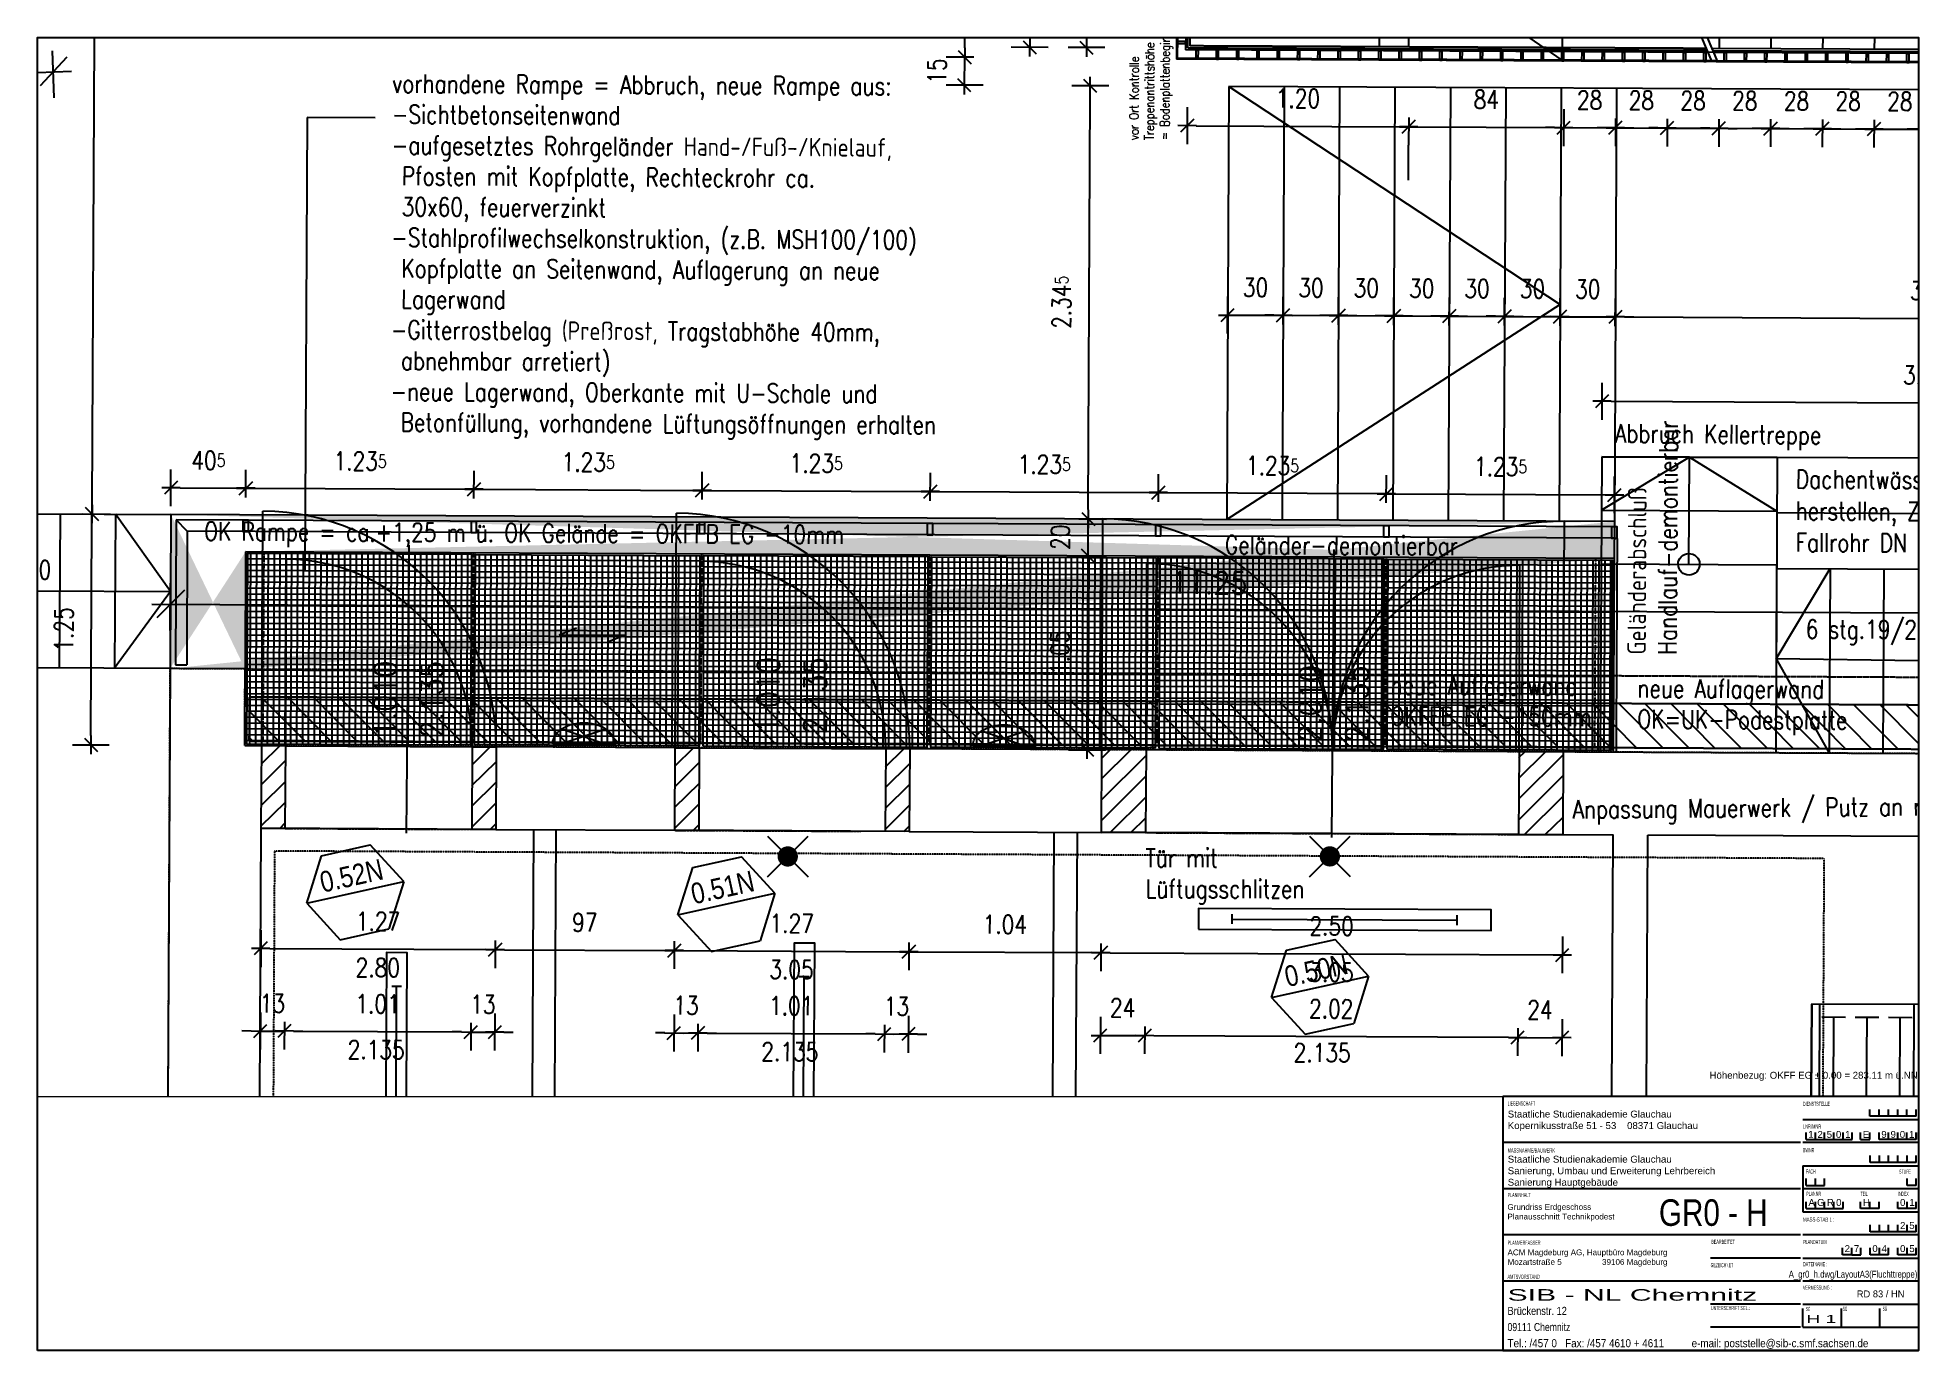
# Paper-space layout 'FT_A3_25' of a CAD drawing. Header units: metres, sheet in millimetres. Extents: x 426 to 833, y 61 to 346.
# The model-space entities are those that its viewports show. They can reach past a viewport. Long polylines and large blocks are cut down to what shows.
import ezdxf
from ezdxf.enums import TextEntityAlignment as Align

# ---------------------------------------------------------------- set-up
doc = ezdxf.new("R2010")
doc.units = ezdxf.units.M
doc.header["$LTSCALE"] = 0.03
for name, pattern in [('AUSGEZOGEN', [0]), ('DOT', [0]), ('GESTRICHELT', [9, 6, -3]), ('GESTRICHELT2', [4.5, 3, -1.5]), ('STRICHLINIE', [0.75, 0.5, -0.25]), ('STRICHPUNKT', [24, 12, -6, 0, -6])]:
    doc.linetypes.add(name, pattern=pattern)
doc.layers.get('0').update_dxf_attribs({"linetype": 'CONTINUOUS'})
doc.layers.get('Defpoints').update_dxf_attribs({"linetype": 'CONTINUOUS'})
for name, color, linetype in [('1_PLANKOPF', 7, 'CONTINUOUS'), ('A_abriss', 44, '_ABBRUCH'), ('A_ACHSEN', 1, 'STRICHPUNKT'), ('A_ansicht', 9, 'CONTINUOUS'), ('A_ansicht_verdeckt', 8, 'STRICHLINIE'), ('A_bemaßung', 2, 'CONTINUOUS'), ('A_Dach', 10, 'CONTINUOUS'), ('A_Deckenplan', 8, 'CONTINUOUS'), ('A_Gitterrost', 3, 'CONTINUOUS'), ('A_NR_TÜR', 1, 'CONTINUOUS'), ('A_räume', 5, 'CONTINUOUS'), ('A_schraffur', 10, 'CONTINUOUS'), ('A_Stahl', 5, 'CONTINUOUS'), ('A_TECHNOLOGIE', 7, 'CONTINUOUS'), ('A_text', 5, 'CONTINUOUS'), ('A_treppe', 3, 'CONTINUOUS'), ('A_trockenbau', 2, 'CONTINUOUS'), ('A_Tuer_neu', 1, 'CONTINUOUS'), ('A_Tuernummer_neu', 10, 'CONTINUOUS'), ('A_TXT-TUER', 1, 'CONTINUOUS'), ('A_türen', 9, 'CONTINUOUS'), ('A_verdeckt', 8, 'GESTRICHELT2'), ('A_wände', 6, 'CONTINUOUS'), ('CKMA0002', 2, 'CONTINUOUS'), ('E__LEUCHTEN', 6, 'CONTINUOUS'), ('FASSADE_STRUKTUR', 8, 'AUSGEZOGEN')]:
    doc.layers.add(name, color=color, linetype=linetype)
doc.styles.add('ARIAL', font='ARIAL.TTF')
doc.styles.add('arial-n', font='ARIALN.TTF')
doc.styles.add('BOLDSIMP_FNT', font='TXT.shx', dxfattribs={"width": 0.9, "height": 0.12})
doc.styles.add('NORM', font='simplex.shx', dxfattribs={"width": 0.7, "bigfont": 'bigfont.shx'})
doc.styles.add('PITSIMP8', font='PITSIMP8.SHX')
doc.styles.add('SIMPLEX', font='simplex.shx', dxfattribs={"width": 0.8, "height": 0.1})
doc.styles.get("Standard").update_dxf_attribs({"font": 'txt', "height": 1})
doc.linetypes.add('_ABBRUCH', pattern='A,25,[101,cadkon.shx,S=3.5,R=0,X=0,Y=0],25', length=50)
doc.dimstyles.get("Standard").update_dxf_attribs({"dimtxt": 0.1, "dimasz": 0.05, "dimexe": 0.1, "dimexo": 0, "dimgap": 0.1, "dimtad": 1, "dimdec": 4, "dimrnd": 0.0025, "dimzin": 0, "dimdsep": 46, "dimtxsty": 'SIMPLEX', "dimblk": 'DIMCROSS', "dimblk1": 'DIMCROSS', "dimblk2": 'DIMCROSS', "dimsah": 1, "dimcen": 2.5, "dimdle": 0.025, "dimclrd": 1, "dimclre": 1, "dimclrt": 6, "dimadec": 0, "dimazin": 0, "dimtfac": 1, "dimtdec": 4, "dimtix": 1, "dimtmove": 2, "dimatfit": 3, "dimfxl": 1, "dimtvp": 1, "dimtolj": 1, "dimtzin": 0, "dimarcsym": 0})

psp = doc.layouts.new('FT_A3_25')

# ---------------------------------------------------------------- texts
at = {"layer": '1_PLANKOPF', "color": 7, "linetype": 'AUSGEZOGEN', "style": 'ARIAL'}
for s, height, width, p, p2 in [('LIEGENSCHAFT', 0.9, 0.619235, (744.01, 114.37), (749.98, 114.37)), ('DIENSTSTELLE', 0.9, 0.629517, (808.01, 114.28), (813.86, 114.28)), ('LNR/MNR', 0.9, 0.691361, (808.01, 109.36), (811.97, 109.36)), ('MASSNAHME/BAUWERK', 0.9, 0.694796, (744.01, 104.19), (754.3, 104.19)), ('BWNR', 0.9, 0.640413, (808.01, 104.25), (810.47, 104.25)), ('FACH', 0.9, 0.604807, (808.66, 99.63), (810.73, 99.63)), ('STUFE', 0.9, 0.626029, (828.82, 99.6), (831.4, 99.6)), ('PLANINHALT', 0.9, 0.645985, (744.01, 94.54), (749.02, 94.54)), ('PLANNR', 0.9, 0.629361, (808.72, 94.79), (811.93, 94.79)), ('TEIL', 0.9, 0.576231, (820.5, 94.79), (822.03, 94.79)), ('INDEX', 0.9, 0.593364, (828.62, 94.79), (830.9, 94.79)), ('MASS-STAB 1 :', 0.9, 0.755584, (808.01, 89.21), (814.82, 89.21)), ('PLANVERFASSER', 0.9, 0.655042, (744.01, 84.2), (751.15, 84.2)), ('BEARBEITET', 0.9, 0.647926, (788.16, 84.39), (793.23, 84.39)), ('PLANDATUM', 0.9, 0.657694, (808.01, 84.36), (813.11, 84.36)), ('AMTSVORSTAND', 0.9, 0.667092, (744.01, 76.82), (751, 76.82)), ('GEZEICHNET', 0.9, 0.603475, (788.01, 79.35), (792.9, 79.35)), ('DATEINAME :', 0.9, 0.657232, (808.01, 79.56), (813.29, 79.56)), ('SIB - NL Chemnitz', 2.5, 1.870177, (744.01, 72.09), (798.1, 72.09)), ('VERMESSUNG :', 0.9, 0.644129, (808.01, 74.48), (814.22, 74.48)), ('RD 83 / HN', 1.5, 0.963798, (819.67, 72.81), (829.99, 72.81)), ('Brückenstr. 12', 1.75, 0.814198, (744.01, 69.01), (756.85, 69.01)), ('UNTERSCHRIFT SGL.:', 0.9, 0.631829, (788.07, 70.06), (796.5, 70.06)), ('SG', 0.9, 0.544981, (808.63, 69.85), (809.62, 69.85)), ('SG', 0.9, 0.544981, (816.64, 69.89), (817.63, 69.89)), ('SG', 0.9, 0.544981, (825.27, 69.89), (826.26, 69.89)), ('09111 Chemnitz', 1.75, 0.763439, (744.01, 65.51), (757.61, 65.51)), ('H 1', 1.75, 1.71731, (808.72, 67.27), (815.25, 67.27)), ('Tel.: /457 0   Fax: /457 4610 + 4611          e-mail: poststelle%%064sib-c.smf.sachsen.de', 1.75, 0.874519, (744.01, 62.01), (822.18, 62.01))]:
    psp.add_text(s, height=height, dxfattribs=dict(at, width=width)).set_placement(p, p2, align=Align.FIT)
at = {"layer": '1_PLANKOPF', "linetype": 'AUSGEZOGEN', "style": 'ARIAL', "width": 0.8}
psp.add_text('GR0 - H', height=5.75, dxfattribs=at).set_placement((776.8, 88.3))
at = {"layer": '1_PLANKOPF', "color": 7, "linetype": 'AUSGEZOGEN', "style": 'ARIAL', "width": 0.8}
psp.add_text('A_gr0_h.dwg/LayoutA3(Fluchttreppe)', height=1.5, dxfattribs=at).set_placement((832.79, 77.08), align=Align.RIGHT)
at = {"layer": '1_PLANKOPF', "insert": (787.76, 121.67), "char_height": 1.5, "width": 57.55, "attachment_point": 1, "style": 'ARIAL'}
psp.add_mtext('Höhenbezug: OKFF EG ± 0.00 = 283.11 m ü.NN', dxfattribs=at)
at = {"layer": '1_PLANKOPF', "linetype": 'Continuous', "char_height": 1.5, "attachment_point": 1}
for s, insert, width in [('{\\fArial|b0|i0|c0|p34;Staatliche Studienakademie Glauchau\\PKopernikusstraße 51 - 53    08371 Glauchau}', (744.05, 113.27), 62.0135), ('\\fArial|b0|i0|c0|p34;1', (809.15, 108.87), 2), ('{\\fArial|b0|i0|c0|p34;2}', (811.15, 108.86), 2), ('\\fArial|b0|i0|c0|p34;5', (813.15, 108.86), 2), ('\\fArial|b0|i0|c0|p34;0', (815.15, 108.86), 2), ('\\fArial|b0|i0|c0|p34;1', (817.15, 108.86), 2), ('\\fArial|b0|i0|c0|p34;E', (820.97, 108.86), 2), ('\\fArial|b0|i0|c0|p34;9', (824.98, 108.86), 2), ('\\fArial|b0|i0|c0|p34;9', (826.98, 108.86), 2), ('\\fArial|b0|i0|c0|p34;0', (828.98, 108.86), 2), ('\\fArial|b0|i0|c0|p34;1', (830.98, 108.86), 2), ('\\fArial|b0|i0|c0|p34;Staatliche Studienakademie Glauchau\\PSanierung, Umbau und Erweiterung Lehrbereich\\PSanierung Hauptgebäude', (744.05, 103.49), 62.0135), ('{\\fArial|b0|i0|c0|p34;2}', (829.04, 89.12), 2), ('{\\fArial|b0|i0|c0|p34;5}', (831.04, 89.12), 2), ('{\\fArial|b0|i0|c0|p34;2}', (817.04, 84.12), 2), ('{\\fArial|b0|i0|c0|p34;7}', (819.04, 84.12), 2), ('{\\fArial|b0|i0|c0|p34;0}', (823.04, 84.12), 2), ('{\\fArial|b0|i0|c0|p34;4}', (825.04, 84.12), 2), ('{\\fArial|b0|i0|c0|p34;0}', (829.04, 84.12), 2), ('{\\fArial|b0|i0|c0|p34;5}', (831.04, 84.12), 2)]:
    psp.add_mtext(s, dxfattribs=dict(at, insert=insert, width=width))
at = {"layer": '1_PLANKOPF', "linetype": 'Continuous', "char_height": 1.5, "width": 2, "attachment_point": 1, "style": 'ARIAL'}
for s, insert in [('A', (809.19, 94.12)), ('G', (811.07, 94.12)), ('R', (813.19, 94.12)), ('0', (815.19, 94.12)), ('H', (820.99, 94.12)), ('{\\fArial|b0|i0|c0|p34;0}', (829.04, 94.12)), ('1', (831.04, 94.12))]:
    psp.add_mtext(s, dxfattribs=dict(at, insert=insert))
at = {"layer": '1_PLANKOPF', "insert": (743.99, 93.02), "char_height": 1.25, "width": 43.11, "attachment_point": 1}
psp.add_mtext('{\\fArial|b0|i0|c0|p34;Grundriss Erdgeschoss\\PPlanausschnitt Technikpodest}', dxfattribs=at)

msp = doc.modelspace()

# ---------------------------------------------------------------- texts
at = {"layer": 'A_abriss', "ltscale": 0.3, "style": 'SIMPLEX', "width": 0.8}
msp.add_text('Th=1.98', height=0.12, rotation=74.8, dxfattribs=at).set_placement((82.69114, -131.42674), align=Align.MIDDLE_CENTER)
at = {"layer": 'A_abriss', "ltscale": 0.3, "char_height": 0.1, "width": 2.6729172, "attachment_point": 1, "rotation": 347.219949, "style": 'SIMPLEX'}
for s, insert in [('6 stg.18,5/30', (71.33629, -126.57447)), ('6 stg.19/29', (81.29946, -129.11572))]:
    msp.add_mtext(s, dxfattribs=dict(at, insert=insert))
at = {"layer": 'A_bemaßung', "color": 7, "linetype": 'DOT', "style": 'BOLDSIMP_FNT', "width": 0.9}
for s, p in [('1.010', (73.74126, -128.09348)), ('2.135', (73.98893, -128.15066)), ('1.010', (75.77221, -128.52306)), ('2.135', (76.01988, -128.58024)), ('2.010', (78.62822, -129.20153)), ('2.135', (78.8759, -129.25871))]:
    msp.add_text(s, height=0.12, rotation=77, dxfattribs=at).set_placement(p, align=Align.BOTTOM_LEFT)
at = {"layer": 'A_bemaßung', "color": 7, "linetype": 'Continuous', "style": 'BOLDSIMP_FNT', "width": 0.9}
msp.add_text('11.25', height=0.12, rotation=346.9, dxfattribs=at).set_placement((77.96319, -128.26619), align=Align.BOTTOM_LEFT)
at = {"layer": 'A_räume', "linetype": 'Continuous', "insert": (74.60984, -131.33459), "char_height": 0.15, "width": 6.6459, "attachment_point": 1, "rotation": 0.221754}
msp.add_mtext('{\\fArial|b0|i0|c0|p34;Nicht vermessen!\\PStarkstromtechnische Anlagen\\P00.85.033b\\PF = 45,82 m²\\PU = 27,16 m\\P\\H0.6667x;RH: 3,51 m\\PD:  GK F90 von unten}', dxfattribs=at)
at = {"layer": 'A_TECHNOLOGIE', "color": 6, "char_height": 0.1, "width": 1, "attachment_point": 5, "rotation": 347.219949, "style": 'SIMPLEX'}
for s, insert in [('2.80', (73.34182, -129.2802)), ('3.05', (75.52633, -129.77571)), ('3.05', (78.37886, -130.42274))]:
    msp.add_mtext(s, dxfattribs=dict(at, insert=insert))
at = {"layer": 'A_text', "style": 'SIMPLEX', "width": 0.8}
for s, p in [('Dachentwässerung neu', (81.40132, -128.40861)), ('herstellen, Zinkblech', (81.36341, -128.5758)), ('Fallrohr DN 100', (81.32549, -128.74298))]:
    msp.add_text(s, height=0.1, rotation=347.221754, dxfattribs=at).set_placement(p)
at = {"layer": 'A_text', "linetype": 'Continuous', "attachment_point": 1, "style": 'SIMPLEX'}
for s, insert, char_height, width, rotation in [('{\\Fsimplex.shx;Einbauschränke aufarbeiten}', (28.04651, -112.73998), 0.1, 100199, 353.900707), ('{\\Fsimplex.shx;Einbauschränke aufarbeiten}', (56.06179, -115.73564), 0.1, 100199, 353.900707), ('Bodenplatte: d=25\\POK:-1,355 (am Auftritt)', (80.86116, -124.09902), 0.05, 2.13585, 77.221097), ('Einzelfundament \\P150x150x50\\PMagerbetonauffüllung', (79.58783, -124.16556), 0.05, 2.13585, 77.221097), ('vorhandene Rampe = Abbruch, neue Rampe aus: \\P-Sichtbetonseitenwand\\P-aufgesetztes Rohrgeländer Hand-/Fuß-/Knielauf, \\P Pfosten mit Kopfplatte, Rechteckrohr ca. \\P 30x60, feuerverzinkt\\P-Stahlprofilwechselkonstruktion, (z.B. MSH100/100)\\P Kopfplatte an Seitenwand, Auflagerung an neue\\P Lagerwand \\P-Gitterrostbelag (Preßrost, Tragstabhöhe 40mm, \\P abnehmbar arretiert)\\P-neue Lagerwand, Oberkante mit U-Schale und\\P Betonfüllung, vorhandene Lüftungsöffnungen erhalten', (74.46448, -124.57424), 0.1, 4.2717, 347.221097), ('vor Ort Kontrolle \\PTreppenantrittshöhe\\P= Bodenplattenbeginnhöhe ', (78.28504, -125.78573), 0.05, 2.13585, 77.221097), ('Tür mit Lüftugsschlitzen', (77.54082, -129.55178), 0.1, 1, 347.439682), ('Anpassung Mauerwerk / Putz an neue Stadarttüröffnungen', (79.85528, -129.79506), 0.1, 4.7527474, 348)]:
    msp.add_mtext(s, dxfattribs=dict(at, insert=insert, char_height=char_height, width=width, rotation=rotation))
at = {"layer": 'A_text', "color": 3, "char_height": 0.055125, "attachment_point": 1}
for s, insert, rotation in [('HEA-160', (80.13911, -123.90969), 77.221097), ('zum EG 8 Stg. ca.17/28', (81.4918, -123.75454), 347.221097), ('zum 1.OG 11 Stg. ca.17/28', (81.71187, -125.31601), 347.221097)]:
    msp.add_mtext(s, dxfattribs=dict(at, insert=insert, rotation=rotation))
at = {"layer": 'A_text', "linetype": 'Continuous', "insert": (71.2377, -125.72911), "char_height": 0.1, "width": 1, "attachment_point": 1, "style": 'SIMPLEX'}
msp.add_mtext('Aussentreppe Bestand nicht aufgemessen\\PAbbruch', dxfattribs=at)
at = {"layer": 'A_treppe', "color": 1, "linetype": 'Continuous', "char_height": 0.1, "attachment_point": 1, "style": 'SIMPLEX'}
for s, insert, width, rotation in [('OK Rampe = ca.+1,25 m ü. OK Gelände = OKFFB EG -10mm ', (72.94598, -126.72083), 5.0511699, 347.191328), ('Geländerabschluß\\PHandlauf-demontierbar', (80.31564, -129.08997), 2.6729, 77.221097), ('Abbruch Kellertreppe', (80.52076, -127.85649), 2.6729, 347), ('Geländer-demontierbar', (78.32735, -127.98957), 2.6729, 347.221097), ('neue Auflagerwand \\POKFFB EG -150mm ', (79.03849, -128.9258), 5.0512, 347.221097), ('neue Auflagerwand \\POK=UK-Podestplatte', (80.34069, -129.23153), 5.0512, 347.221097)]:
    msp.add_mtext(s, dxfattribs=dict(at, insert=insert, width=width, rotation=rotation))
at = {"layer": 'CKMA0002', "char_height": 0.1, "width": 2.6729, "attachment_point": 1, "rotation": 347.221097, "style": 'SIMPLEX'}
for insert in [(73.0977, -129.63019), (75.28224, -130.12566), (78.09605, -130.75431)]:
    msp.add_mtext('2.135', dxfattribs=dict(at, insert=insert))

# ---------------------------------------------------------------- blocks, each defined once
blk = doc.blocks.new('A$C699961ED')
at = {"layer": '1_PLANKOPF', "linetype": 'Continuous', "insert": (1.65, 8.43), "char_height": 2.5, "width": 81.002, "attachment_point": 1}
blk.add_mtext('\\fArial|b0|i0|c0|p34;ACM Magdeburg AG, Hauptbüro Magdeburg\\PMozartstraße 5                  39106 Magdeburg', dxfattribs=at)
blk = doc.blocks.new('SLASH1')
at = {"layer": 'A_bemaßung', "color": 2, "linetype": 'Continuous'}
for p, q in [((0, -0.14068), (0, 0.11466)), ((0.07663, 0.07663), (-0.07319, -0.07319))]:
    blk.add_line(p, q, dxfattribs=at)
blk = doc.blocks.new('DIMCROSS')
at = {"color": 0, "linetype": 'ByBlock'}
blk.add_line((-1, 0), (1, 0), dxfattribs=at)
at = {"linetype": 'ByBlock'}
blk.add_line((-0.707107, -0.707107), (0.707107, 0.707107), dxfattribs=at)
blk = doc.blocks.new('*D20')
at = {"layer": 'A_TECHNOLOGIE', "color": 1, "lineweight": -2}
for p, q in [((72.767, -128.945), (72.723, -129.14)), ((72.793, -129.053), (73.934, -129.312)), ((73.994, -129.274), (73.961, -129.421))]:
    blk.add_line(p, q, dxfattribs=at)
at = {"layer": 'Defpoints', "color": 0}
for p in [(72.949, -128.14), (74.177, -128.47), (73.983, -129.323)]:
    blk.add_point(p, dxfattribs=at)
at = {"layer": 'A_TECHNOLOGIE', "color": 1, "lineweight": -2, "xscale": 0.05, "yscale": 0.05, "zscale": 0.05}
for p, rotation in [((72.745, -129.042), 167.2199488162297), ((73.983, -129.323), 347.2199488162296)]:
    blk.add_blockref('DIMCROSS', p, dxfattribs=dict(at, rotation=rotation))
at = {"layer": 'A_TECHNOLOGIE', "color": 3, "insert": (73.397, -129.036), "char_height": 0.1, "attachment_point": 5, "rotation": 347.2199, "style": 'SIMPLEX'}
blk.add_mtext('\\A1;1.27', dxfattribs=at)
blk = doc.blocks.new('*D21')
at = {"layer": 'A_TECHNOLOGIE', "color": 1, "lineweight": -2}
for p, q in [((74.032, -129.334), (74.88, -129.527)), ((74.94, -129.489), (74.907, -129.635))]:
    blk.add_line(p, q, dxfattribs=at)
at = {"layer": 'Defpoints', "color": 0}
for p in [(74.177, -128.47), (75.123, -128.684), (74.929, -129.538)]:
    blk.add_point(p, dxfattribs=at)
at = {"layer": 'A_TECHNOLOGIE', "color": 1, "lineweight": -2, "xscale": 0.05, "yscale": 0.05, "zscale": 0.05}
for p, rotation in [((73.983, -129.323), 167.2199488162297), ((74.929, -129.538), 347.2199488162296)]:
    blk.add_blockref('DIMCROSS', p, dxfattribs=dict(at, rotation=rotation))
at = {"layer": 'A_TECHNOLOGIE', "color": 3, "insert": (74.489, -129.284), "char_height": 0.1, "attachment_point": 5, "rotation": 347.2199, "style": 'SIMPLEX'}
blk.add_mtext('\\A1;97{\\A1\\H0.7x\\S;}', dxfattribs=at)
blk = doc.blocks.new('*D22')
at = {"layer": 'A_TECHNOLOGIE', "color": 1, "lineweight": -2}
for p, q in [((74.978, -129.549), (76.119, -129.808)), ((76.179, -129.77), (76.146, -129.916))]:
    blk.add_line(p, q, dxfattribs=at)
at = {"layer": 'Defpoints', "color": 0}
for p in [(75.123, -128.684), (76.361, -128.965), (76.168, -129.819)]:
    blk.add_point(p, dxfattribs=at)
at = {"layer": 'A_TECHNOLOGIE', "color": 1, "lineweight": -2, "xscale": 0.05, "yscale": 0.05, "zscale": 0.05}
for p, rotation in [((74.929, -129.538), 167.2199488162297), ((76.168, -129.819), 347.2199488162296)]:
    blk.add_blockref('DIMCROSS', p, dxfattribs=dict(at, rotation=rotation))
at = {"layer": 'A_TECHNOLOGIE', "color": 3, "insert": (75.582, -129.532), "char_height": 0.1, "attachment_point": 5, "rotation": 347.2199, "style": 'SIMPLEX'}
blk.add_mtext('\\A1;1.27', dxfattribs=at)
blk = doc.blocks.new('*D23')
at = {"layer": 'A_TECHNOLOGIE', "color": 1, "lineweight": -2}
for p, q in [((76.216, -129.83), (77.133, -130.038)), ((77.193, -130), (77.16, -130.146))]:
    blk.add_line(p, q, dxfattribs=at)
at = {"layer": 'Defpoints', "color": 0}
for p in [(76.361, -128.965), (77.375, -129.195), (77.182, -130.049)]:
    blk.add_point(p, dxfattribs=at)
at = {"layer": 'A_TECHNOLOGIE', "color": 1, "lineweight": -2, "xscale": 0.05, "yscale": 0.05, "zscale": 0.05}
for p, rotation in [((76.168, -129.819), 167.2199488162297), ((77.182, -130.049), 347.2199488162296)]:
    blk.add_blockref('DIMCROSS', p, dxfattribs=dict(at, rotation=rotation))
at = {"layer": 'A_TECHNOLOGIE', "color": 3, "insert": (76.708, -129.787), "char_height": 0.1, "attachment_point": 5, "rotation": 347.2199, "style": 'SIMPLEX'}
blk.add_mtext('\\A1;1.04{\\A1\\H0.7x\\S;}', dxfattribs=at)
blk = doc.blocks.new('*D24')
at = {"layer": 'A_TECHNOLOGIE', "color": 1, "lineweight": -2}
for p, q in [((77.231, -130.06), (79.571, -130.591)), ((79.642, -130.504), (79.598, -130.699))]:
    blk.add_line(p, q, dxfattribs=at)
at = {"layer": 'Defpoints', "color": 0}
for p in [(77.375, -129.195), (79.814, -129.748), (79.62, -130.602)]:
    blk.add_point(p, dxfattribs=at)
at = {"layer": 'A_TECHNOLOGIE', "color": 1, "lineweight": -2, "xscale": 0.05, "yscale": 0.05, "zscale": 0.05}
for p, rotation in [((77.182, -130.049), 167.2199488162297), ((79.62, -130.602), 347.2199488162296)]:
    blk.add_blockref('DIMCROSS', p, dxfattribs=dict(at, rotation=rotation))
at = {"layer": 'A_TECHNOLOGIE', "color": 3, "insert": (78.434, -130.179), "char_height": 0.1, "attachment_point": 5, "rotation": 347.2199, "style": 'SIMPLEX'}
blk.add_mtext('\\A1;2.50', dxfattribs=at)
blk = doc.blocks.new('*D57')
at = {"layer": 'CKMA0002', "color": 1, "lineweight": -2}
for p, q in [((80.457, -127.819), (80.501, -127.624)), ((80.527, -127.732), (83.843, -128.484)), ((83.87, -128.593), (83.914, -128.398))]:
    blk.add_line(p, q, dxfattribs=at)
at = {"layer": 'Defpoints', "color": 0}
for p in [(80.412, -128.014), (83.892, -128.495), (83.825, -128.788)]:
    blk.add_point(p, dxfattribs=at)
at = {"layer": 'CKMA0002', "color": 1, "lineweight": -2, "xscale": 0.05, "yscale": 0.05, "zscale": 0.05}
for p, rotation in [((80.479, -127.721), 167.2198630780881), ((83.892, -128.495), 347.2198630780882)]:
    blk.add_blockref('DIMCROSS', p, dxfattribs=dict(at, rotation=rotation))
at = {"layer": 'CKMA0002', "color": 3, "insert": (82.218, -127.962), "char_height": 0.1, "attachment_point": 5, "rotation": 347.2199, "style": 'SIMPLEX'}
blk.add_mtext('\\A1;3.50{\\A1\\H0.7x\\S;}', dxfattribs=at)
blk = doc.blocks.new('*D58')
at = {"layer": 'CKMA0002', "color": 1, "lineweight": -2}
for p, q in [((72.097, -127.717), (72.351, -126.596)), ((72.313, -126.536), (72.46, -126.569)), ((71.988, -127.744), (72.183, -127.788))]:
    blk.add_line(p, q, dxfattribs=at)
at = {"layer": 'Defpoints', "color": 0}
for p in [(71.758, -126.41), (72.362, -126.547), (71.433, -127.618)]:
    blk.add_point(p, dxfattribs=at)
at = {"layer": 'CKMA0002', "color": 1, "lineweight": -2, "xscale": 0.05, "yscale": 0.05, "zscale": 0.05}
for p, rotation in [((72.362, -126.547), 77.21986307808814), ((72.086, -127.766), 257.2198630780882)]:
    blk.add_blockref('DIMCROSS', p, dxfattribs=dict(at, rotation=rotation))
at = {"layer": 'CKMA0002', "color": 6, "insert": (72.078, -127.124), "char_height": 0.1, "attachment_point": 5, "rotation": 77.2199, "style": 'SIMPLEX'}
blk.add_mtext('\\A1;1.25{\\A1\\H0.7x\\S;}', dxfattribs=at)
blk = doc.blocks.new('*D59')
at = {"layer": 'CKMA0002', "color": 1, "lineweight": -2}
for p, q in [((73.495, -121.101), (73.69, -121.145)), ((72.373, -126.499), (73.582, -121.172))]:
    blk.add_line(p, q, dxfattribs=at)
at = {"layer": 'Defpoints', "color": 0}
for p in [(72.988, -120.986), (73.593, -121.123), (71.758, -126.41)]:
    blk.add_point(p, dxfattribs=at)
at = {"layer": 'CKMA0002', "color": 1, "lineweight": -2, "xscale": 0.05, "yscale": 0.05, "zscale": 0.05}
for p, rotation in [((73.593, -121.123), 77.21986307808814), ((72.362, -126.547), 257.2198630780882)]:
    blk.add_blockref('DIMCROSS', p, dxfattribs=dict(at, rotation=rotation))
at = {"layer": 'CKMA0002', "color": 6, "insert": (72.831, -123.802), "char_height": 0.1, "attachment_point": 5, "rotation": 77.2199, "style": 'SIMPLEX'}
blk.add_mtext('\\A1;5.56{\\A1\\H0.7x\\S25;}', dxfattribs=at)
blk = doc.blocks.new('2DEL_082')
for p, q in [((-0.5, 0.5), (0.5, 0.5)), ((-0.5, 0.425), (0.5, 0.425)), ((-0.384, 0.407), (-0.384, 0.193)), ((0.384, 0.407), (0.384, 0.193)), ((-0.384, 0.3), (0.384, 0.3)), ((-0.384, 0.107), (-0.384, -0.107)), ((-0.384, 0), (0.384, 0)), ((0.384, 0.107), (0.384, -0.107)), ((-0.384, -0.193), (-0.384, -0.407)), ((-0.384, -0.3), (0.384, -0.3)), ((0.384, -0.193), (0.384, -0.407)), ((-0.5, -0.425), (0.5, -0.425))]:
    blk.add_line(p, q)
blk.add_lwpolyline([(-0.5, -0.5), (0.5, -0.5), (0.5, 0.5), (-0.5, 0.5)], close=True)
at = {"style": 'PITSIMP8', "flags": 9}
for tag, p in [('BEZEICHNUNG', (-0.03, 0.179)), ('VOLUMENSTROM', (-0.03, 0.039)), ('RAUM/GRUPPE', (-0.03, 0.159)), ('DRUCK/-STUFE', (-0.03, 0.019)), ('POS.NR.G-LV', (-0.03, 0.139)), ('ANSCHLUSS', (-0.03, -0.001)), ('KENNUNG', (-0.03, 0.079)), ('LEISTUNG', (-0.03, 0.059)), ('FABRIKAT', (-0.03, 0.119)), ('TYP', (-0.03, 0.099)), ('SPANNUNG/FREQUENZ', (-0.03, -0.121)), ('TEMPERATUR', (-0.03, -0.061)), ('SCHUTZART', (-0.03, -0.101)), ('DREHZAHL', (-0.03, -0.081)), ('GROESSE', (-0.03, -0.021)), ('GEWICHT', (-0.03, -0.141)), ('FREI', (-0.03, -0.161)), ('DN', (-0.03, -0.041)), ('FREI', (-0.03, -0.181)), ('FREI', (-0.03, -0.201))]:
    blk.add_attdef(tag, text='', height=0.01, dxfattribs=at).set_placement(p, align=Align.MIDDLE)
blk = doc.blocks.new('2DEL_458')
for p, q in [((-0.3844, -0.2363), (-0.3844, 0.2363)), ((0.3844, -0.2363), (0.3844, 0.2363)), ((-0.3844, 0), (0.3844, 0))]:
    blk.add_line(p, q)
blk.add_lwpolyline([(-0.5, -0.5), (0.5, -0.5), (0.5, 0.5), (-0.5, 0.5)], close=True)
at = {"style": 'PITSIMP8', "flags": 9}
for tag, p in [('RAUM/GRUPPE', (-0.0298, 0.1593)), ('BEZEICHNUNG', (-0.0298, 0.1793)), ('POS.NR.G-LV', (-0.0298, 0.1393)), ('KENNUNG', (-0.0298, 0.0793)), ('LEISTUNG', (-0.0298, 0.0593)), ('FABRIKAT', (-0.0298, 0.1193)), ('TYP', (-0.0298, 0.0993)), ('VOLUMENSTROM', (-0.0298, 0.0393)), ('DRUCK/-STUFE', (-0.0298, 0.0193)), ('ANSCHLUSS', (-0.0298, -0.0007)), ('TEMPERATUR', (-0.0298, -0.0607)), ('GROESSE', (-0.0298, -0.0207)), ('DN', (-0.0298, -0.0407)), ('SPANNUNG/FREQUENZ', (-0.0298, -0.1207)), ('SCHUTZART', (-0.0298, -0.1007)), ('DREHZAHL', (-0.0298, -0.0807)), ('GEWICHT', (-0.0298, -0.1407)), ('FREI', (-0.0298, -0.1607)), ('FREI', (-0.0298, -0.1807)), ('FREI', (-0.0298, -0.2007))]:
    blk.add_attdef(tag, text='', height=0.01, dxfattribs=at).set_placement(p, align=Align.MIDDLE)
blk = doc.blocks.new('Wandleuchte')
at = {"layer": 'E__LEUCHTEN', "color": 6}
for p, q in [((-59.9, 91), (-41, 95.5)), ((-41, 95.5), (-21.3, 98.1)), ((-21.3, 98.1), (-1.4, 99)), ((-1.4, 99), (18.6, 98.1)), ((18.6, 98.1), (38.2, 95.5)), ((38.2, 95.5), (57.2, 91)), ((-154.4, -6), (-153, 7.7)), ((-153, 7.7), (-149.1, 21.2)), ((-149.1, 21.2), (-142.7, 34.2)), ((-142.7, 34.2), (-133.9, 46.5)), ((-133.9, 46.5), (-122.7, 57.9)), ((-122.7, 57.9), (-109.5, 68.3)), ((-109.5, 68.3), (-94.5, 77.3)), ((-109.5, 68.3), (106.8, -6)), ((106.8, 68.3), (-109.5, -6)), ((-94.5, 77.3), (-77.9, 85)), ((-77.9, 85), (-59.9, 91)), ((57.2, 91), (75.1, 85)), ((75.1, 85), (91.8, 77.3)), ((91.8, 77.3), (106.8, 68.3)), ((106.8, 68.3), (120, 57.9)), ((120, 57.9), (131.1, 46.5)), ((131.1, 46.5), (140, 34.2)), ((140, 34.2), (146.4, 21.2)), ((146.4, 21.2), (150.3, 7.7)), ((150.3, 7.7), (151.6, -6)), ((-154.4, -6), (151.6, -6))]:
    blk.add_line(p, q, dxfattribs=at)
blk = doc.blocks.new('Sich.beleuchtung')
at = {"layer": 'E__LEUCHTEN', "color": 3}
for p, q in [((-100.1, 100.1), (100.1, -100.1)), ((-100.1, -100.1), (100.1, 100.1))]:
    blk.add_line(p, q, dxfattribs=at)
at = {"layer": 'E__LEUCHTEN', "color": 3, "const_width": 50}
blk.add_lwpolyline([(-25, 0, 1), (25, 0, 1)], format="xyb", close=True, dxfattribs=at)
blk = doc.blocks.new('A$C6AE077AC')
at = {"layer": 'A_wände', "linetype": 'Continuous'}
for p, q in [((-4.315, 7.398), (-4.962, 4.545)), ((-4.198, 7.371), (-4.818, 4.641)), ((-2.185, 4.043), (-1.565, 6.774)), ((-2.063, 4.016), (-1.443, 6.746)), ((-4.818, 4.641), (-2.185, 4.043)), ((-4.962, 4.545), (0.738, 3.252)), ((-2.063, 4.016), (0.765, 3.374))]:
    blk.add_line(p, q, dxfattribs=at)
blk = doc.blocks.new('Keller_bibo')
at = {"layer": 'A_verdeckt', "linetype": 'GESTRICHELT', "ltscale": 5}
for points in [[(81.139, -232.882), (81.712, -230.357), (82.619, -230.562), (82.666, -230.358)], [(82.707, -230.175), (72.898, -227.95), (72.99, -227.546), (72.593, -227.456), (69.62, -240.563)], [(78.585, -241.566), (81.118, -230.399), (72.932, -228.543), (70.398, -239.71), (78.585, -241.566)]]:
    blk.add_lwpolyline(points, dxfattribs=at)
blk = doc.blocks.new('Tür-Nr')
at = {"layer": 'A_NR_TÜR'}
for p, q in [((-0.057, -108.865), (0.077, -108.632)), ((0.077, -108.632), (0.347, -108.632)), ((0.481, -108.865), (0.347, -108.632)), ((-0.057, -108.865), (0.481, -108.865)), ((-0.057, -108.865), (0.077, -109.098)), ((0.481, -108.865), (0.347, -109.098)), ((0.077, -109.098), (0.347, -109.098))]:
    blk.add_line(p, q, dxfattribs=at)
at = {"layer": 'A_TXT-TUER', "style": 'arial-n', "flags": 4}
blk.add_attdef('TÜR-NR.', text='', height=0.113, dxfattribs=at).set_placement((0.211, -108.772), align=Align.MIDDLE_CENTER)
at = {"layer": 'A_TXT-TUER', "style": 'NORM', "width": 0.7}
for tag, flags, p in [('BRANDSCHUTZ', 4, (0.229, -108.981)), ('DIN', 5, (0.214, -109.198)), ('ABMESSUNG', 5, (0.214, -109.333)), ('MATERIAL', 5, (0.214, -109.467)), ('WANDART', 5, (0.214, -109.601)), ('ZARGE', 5, (0.214, -109.736)), ('SCHLOSS', 5, (0.214, -109.87)), ('BESCHLÄGE', 5, (0.214, -110.005)), ('SONSTIGES', 5, (0.214, -110.139))]:
    blk.add_attdef(tag, text='', height=0.0784, dxfattribs=dict(at, flags=flags)).set_placement(p, align=Align.MIDDLE_CENTER)
blk = doc.blocks.new('*D204')
at = {"layer": 'CKMA0002', "color": 1, "lineweight": -2}
for p, q in [((78.578, -126.924), (78.623, -126.729)), ((78.882, -126.942), (78.915, -126.795)), ((78.6, -126.827), (78.6, -126.827)), ((78.6, -126.827), (78.6, -126.827)), ((78.6, -126.827), (78.893, -126.893))]:
    blk.add_line(p, q, dxfattribs=at)
at = {"layer": 'Defpoints', "color": 0}
for p in [(78.893, -126.893), (78.552, -127.041), (78.856, -127.058)]:
    blk.add_point(p, dxfattribs=at)
at = {"layer": 'CKMA0002', "color": 1, "lineweight": -2, "xscale": 0.05, "yscale": 0.05, "zscale": 0.05}
for p, rotation in [((78.6, -126.827), 347.2198908576032), ((78.893, -126.893), 167.2198908576032)]:
    blk.add_blockref('DIMCROSS', p, dxfattribs=dict(at, rotation=rotation))
at = {"layer": 'CKMA0002', "color": 3, "insert": (78.78, -126.713), "char_height": 0.1, "attachment_point": 5, "rotation": 347.2199, "style": 'SIMPLEX'}
blk.add_mtext('\\A1;30{\\A1\\H0.7x\\S;}', dxfattribs=at)
blk = doc.blocks.new('*D205')
at = {"layer": 'CKMA0002', "color": 1, "lineweight": -2}
for p, q in [((78.844, -126.882), (78.796, -126.871)), ((78.893, -126.893), (79.186, -126.959)), ((79.175, -127.008), (79.208, -126.862)), ((79.234, -126.97), (79.283, -126.981))]:
    blk.add_line(p, q, dxfattribs=at)
at = {"layer": 'Defpoints', "color": 0}
for p in [(79.186, -126.959), (78.856, -127.058), (79.148, -127.125)]:
    blk.add_point(p, dxfattribs=at)
at = {"layer": 'CKMA0002', "color": 1, "lineweight": -2, "xscale": 0.05, "yscale": 0.05, "zscale": 0.05}
for p, rotation in [((78.893, -126.893), 347.2198908576032), ((79.186, -126.959), 167.2198908576032)]:
    blk.add_blockref('DIMCROSS', p, dxfattribs=dict(at, rotation=rotation))
at = {"layer": 'CKMA0002', "color": 3, "insert": (79.073, -126.78), "char_height": 0.1, "attachment_point": 5, "rotation": 347.2199, "style": 'SIMPLEX'}
blk.add_mtext('\\A1;30{\\A1\\H0.7x\\S;}', dxfattribs=at)
blk = doc.blocks.new('*D206')
at = {"layer": 'CKMA0002', "color": 1, "lineweight": -2}
for p, q in [((79.137, -126.948), (79.088, -126.937)), ((79.186, -126.959), (79.478, -127.026)), ((79.467, -127.074), (79.5, -126.928)), ((79.527, -127.037), (79.576, -127.048))]:
    blk.add_line(p, q, dxfattribs=at)
at = {"layer": 'Defpoints', "color": 0}
for p in [(79.148, -127.125), (79.478, -127.026), (79.441, -127.191)]:
    blk.add_point(p, dxfattribs=at)
at = {"layer": 'CKMA0002', "color": 1, "lineweight": -2, "xscale": 0.05, "yscale": 0.05, "zscale": 0.05}
for p, rotation in [((79.186, -126.959), 347.2198908576032), ((79.478, -127.026), 167.2198908576032)]:
    blk.add_blockref('DIMCROSS', p, dxfattribs=dict(at, rotation=rotation))
at = {"layer": 'CKMA0002', "color": 3, "insert": (79.365, -126.846), "char_height": 0.1, "attachment_point": 5, "rotation": 347.2199, "style": 'SIMPLEX'}
blk.add_mtext('\\A1;30{\\A1\\H0.7x\\S;}', dxfattribs=at)
blk = doc.blocks.new('*D207')
at = {"layer": 'CKMA0002', "color": 1, "lineweight": -2}
for p, q in [((79.429, -127.015), (79.381, -127.003)), ((79.76, -127.141), (79.793, -126.994)), ((79.478, -127.026), (79.771, -127.092)), ((79.82, -127.103), (79.868, -127.114))]:
    blk.add_line(p, q, dxfattribs=at)
at = {"layer": 'Defpoints', "color": 0}
for p in [(79.771, -127.092), (79.441, -127.191), (79.733, -127.257)]:
    blk.add_point(p, dxfattribs=at)
at = {"layer": 'CKMA0002', "color": 1, "lineweight": -2, "xscale": 0.05, "yscale": 0.05, "zscale": 0.05}
for p, rotation in [((79.478, -127.026), 347.2198908576032), ((79.771, -127.092), 167.2198908576032)]:
    blk.add_blockref('DIMCROSS', p, dxfattribs=dict(at, rotation=rotation))
at = {"layer": 'CKMA0002', "color": 3, "insert": (79.658, -126.913), "char_height": 0.1, "attachment_point": 5, "rotation": 347.2199, "style": 'SIMPLEX'}
blk.add_mtext('\\A1;30{\\A1\\H0.7x\\S;}', dxfattribs=at)
blk = doc.blocks.new('*D208')
at = {"layer": 'CKMA0002', "color": 1, "lineweight": -2}
for p, q in [((79.722, -127.081), (79.673, -127.07)), ((79.771, -127.092), (80.063, -127.158)), ((80.052, -127.207), (80.085, -127.061)), ((80.112, -127.169), (80.161, -127.18))]:
    blk.add_line(p, q, dxfattribs=at)
at = {"layer": 'Defpoints', "color": 0}
for p in [(80.063, -127.158), (79.733, -127.257), (80.007, -127.405)]:
    blk.add_point(p, dxfattribs=at)
at = {"layer": 'CKMA0002', "color": 1, "lineweight": -2, "xscale": 0.05, "yscale": 0.05, "zscale": 0.05}
for p, rotation in [((79.771, -127.092), 347.2198908576032), ((80.063, -127.158), 167.2198908576032)]:
    blk.add_blockref('DIMCROSS', p, dxfattribs=dict(at, rotation=rotation))
at = {"layer": 'CKMA0002', "color": 3, "insert": (79.95, -126.979), "char_height": 0.1, "attachment_point": 5, "rotation": 347.2199, "style": 'SIMPLEX'}
blk.add_mtext('\\A1;30{\\A1\\H0.7x\\S;}', dxfattribs=at)
blk = doc.blocks.new('*D209')
at = {"layer": 'CKMA0002', "color": 1, "lineweight": -2}
for p, q in [((80.015, -127.147), (79.966, -127.136)), ((80.063, -127.158), (80.356, -127.225)), ((80.345, -127.273), (80.378, -127.127)), ((80.405, -127.236), (80.453, -127.247))]:
    blk.add_line(p, q, dxfattribs=at)
at = {"layer": 'Defpoints', "color": 0}
for p in [(80.356, -127.225), (80.007, -127.405), (80.3, -127.471)]:
    blk.add_point(p, dxfattribs=at)
at = {"layer": 'CKMA0002', "color": 1, "lineweight": -2, "xscale": 0.05, "yscale": 0.05, "zscale": 0.05}
for p, rotation in [((80.063, -127.158), 347.2198908576032), ((80.356, -127.225), 167.2198908576032)]:
    blk.add_blockref('DIMCROSS', p, dxfattribs=dict(at, rotation=rotation))
at = {"layer": 'CKMA0002', "color": 3, "insert": (80.243, -127.045), "char_height": 0.1, "attachment_point": 5, "rotation": 347.2199, "style": 'SIMPLEX'}
blk.add_mtext('\\A1;30{\\A1\\H0.7x\\S;}', dxfattribs=at)
blk = doc.blocks.new('*D210')
at = {"layer": 'CKMA0002', "color": 1, "lineweight": -2}
for p, q in [((80.307, -127.214), (80.258, -127.203)), ((80.356, -127.225), (80.648, -127.291)), ((80.637, -127.34), (80.671, -127.194)), ((80.697, -127.302), (80.746, -127.313))]:
    blk.add_line(p, q, dxfattribs=at)
at = {"layer": 'Defpoints', "color": 0}
for p in [(80.648, -127.291), (80.637, -127.34), (80.3, -127.471)]:
    blk.add_point(p, dxfattribs=at)
at = {"layer": 'CKMA0002', "color": 1, "lineweight": -2, "xscale": 0.05, "yscale": 0.05, "zscale": 0.05}
for p, rotation in [((80.356, -127.225), 347.2198908576032), ((80.648, -127.291), 167.2198908576032)]:
    blk.add_blockref('DIMCROSS', p, dxfattribs=dict(at, rotation=rotation))
at = {"layer": 'CKMA0002', "color": 3, "insert": (80.535, -127.112), "char_height": 0.1, "attachment_point": 5, "rotation": 347.2199, "style": 'SIMPLEX'}
blk.add_mtext('\\A1;30{\\A1\\H0.7x\\S;}', dxfattribs=at)
blk = doc.blocks.new('*D211')
at = {"layer": 'CKMA0002', "color": 1, "lineweight": -2}
for p, q in [((80.697, -127.302), (83.944, -128.039)), ((83.971, -128.147), (84.015, -127.952))]:
    blk.add_line(p, q, dxfattribs=at)
at = {"layer": 'Defpoints', "color": 0}
for p in [(80.637, -127.34), (83.993, -128.05), (83.971, -128.147)]:
    blk.add_point(p, dxfattribs=at)
at = {"layer": 'CKMA0002', "color": 1, "lineweight": -2, "xscale": 0.05, "yscale": 0.05, "zscale": 0.05}
for p, rotation in [((80.648, -127.291), 167.2198908576032), ((83.993, -128.05), 347.2198908576032)]:
    blk.add_blockref('DIMCROSS', p, dxfattribs=dict(at, rotation=rotation))
at = {"layer": 'CKMA0002', "color": 3, "insert": (82.354, -127.524), "char_height": 0.1, "attachment_point": 5, "rotation": 347.2199, "style": 'SIMPLEX'}
blk.add_mtext('\\A1;3.43{\\A1\\H0.7x\\S;}', dxfattribs=at)
blk = doc.blocks.new('*D235')
at = {"layer": 'CKMA0002', "color": 1, "lineweight": -2}
for p, q in [((72.597, -129.467), (72.548, -129.456)), ((72.668, -129.38), (72.624, -129.575)), ((72.784, -129.458), (72.751, -129.604)), ((72.646, -129.478), (72.773, -129.506)), ((72.821, -129.518), (72.87, -129.529))]:
    blk.add_line(p, q, dxfattribs=at)
at = {"layer": 'Defpoints', "color": 0}
for p in [(72.923, -128.254), (73.039, -128.332), (72.773, -129.506)]:
    blk.add_point(p, dxfattribs=at)
at = {"layer": 'CKMA0002', "color": 1, "lineweight": -2, "xscale": 0.05, "yscale": 0.05, "zscale": 0.05}
for p, rotation in [((72.646, -129.478), 347.2210969472351), ((72.773, -129.506), 167.2210969472351)]:
    blk.add_blockref('DIMCROSS', p, dxfattribs=dict(at, rotation=rotation))
at = {"layer": 'CKMA0002', "color": 3, "insert": (72.742, -129.346), "char_height": 0.1, "attachment_point": 5, "rotation": 347.2211, "style": 'SIMPLEX'}
blk.add_mtext('\\A1;13{\\A1\\H0.7x\\S;}', dxfattribs=at)
blk = doc.blocks.new('*D236')
at = {"layer": 'CKMA0002', "color": 1, "lineweight": -2}
for p, q in [((72.821, -129.518), (73.709, -129.719)), ((73.769, -129.681), (73.736, -129.827))]:
    blk.add_line(p, q, dxfattribs=at)
at = {"layer": 'Defpoints', "color": 0}
for p in [(73.039, -128.332), (74.024, -128.555), (73.758, -129.73)]:
    blk.add_point(p, dxfattribs=at)
at = {"layer": 'CKMA0002', "color": 1, "lineweight": -2, "xscale": 0.05, "yscale": 0.05, "zscale": 0.05}
for p, rotation in [((72.773, -129.506), 167.2210969472351), ((73.758, -129.73), 347.2210969472351)]:
    blk.add_blockref('DIMCROSS', p, dxfattribs=dict(at, rotation=rotation))
at = {"layer": 'CKMA0002', "color": 3, "insert": (73.298, -129.472), "char_height": 0.1, "attachment_point": 5, "rotation": 347.2211, "style": 'SIMPLEX'}
blk.add_mtext('\\A1;1.01{\\A1\\H0.7x\\S;}', dxfattribs=at)
blk = doc.blocks.new('*D237')
at = {"layer": 'CKMA0002', "color": 1, "lineweight": -2}
for p, q in [((73.907, -129.661), (73.862, -129.856)), ((73.709, -129.719), (73.66, -129.708)), ((73.758, -129.73), (73.884, -129.759)), ((73.933, -129.77), (73.982, -129.781))]:
    blk.add_line(p, q, dxfattribs=at)
at = {"layer": 'Defpoints', "color": 0}
for p in [(74.024, -128.555), (74.151, -128.584), (73.884, -129.759)]:
    blk.add_point(p, dxfattribs=at)
at = {"layer": 'CKMA0002', "color": 1, "lineweight": -2, "xscale": 0.05, "yscale": 0.05, "zscale": 0.05}
for p, rotation in [((73.758, -129.73), 347.2210969472351), ((73.884, -129.759), 167.2210969472351)]:
    blk.add_blockref('DIMCROSS', p, dxfattribs=dict(at, rotation=rotation))
at = {"layer": 'CKMA0002', "color": 3, "insert": (73.854, -129.598), "char_height": 0.1, "attachment_point": 5, "rotation": 347.2211, "style": 'SIMPLEX'}
blk.add_mtext('\\A1;13{\\A1\\H0.7x\\S;}', dxfattribs=at)
blk = doc.blocks.new('*D238')
at = {"layer": 'CKMA0002', "color": 1, "lineweight": -2}
for p, q in [((74.853, -129.876), (74.808, -130.071)), ((74.782, -129.962), (74.733, -129.951)), ((74.83, -129.973), (74.957, -130.002)), ((74.968, -129.953), (74.935, -130.099)), ((75.006, -130.013), (75.055, -130.024))]:
    blk.add_line(p, q, dxfattribs=at)
at = {"layer": 'Defpoints', "color": 0}
for p in [(75.108, -128.75), (75.224, -128.827), (74.957, -130.002)]:
    blk.add_point(p, dxfattribs=at)
at = {"layer": 'CKMA0002', "color": 1, "lineweight": -2, "xscale": 0.05, "yscale": 0.05, "zscale": 0.05}
for p, rotation in [((74.83, -129.973), 347.2210969472351), ((74.957, -130.002), 167.2210969472351)]:
    blk.add_blockref('DIMCROSS', p, dxfattribs=dict(at, rotation=rotation))
at = {"layer": 'CKMA0002', "color": 3, "insert": (74.927, -129.841), "char_height": 0.1, "attachment_point": 5, "rotation": 347.2211, "style": 'SIMPLEX'}
blk.add_mtext('\\A1;13{\\A1\\H0.7x\\S;}', dxfattribs=at)
blk = doc.blocks.new('*D239')
at = {"layer": 'CKMA0002', "color": 1, "lineweight": -2}
for p, q in [((75.006, -130.013), (75.893, -130.214)), ((75.953, -130.177), (75.92, -130.323))]:
    blk.add_line(p, q, dxfattribs=at)
at = {"layer": 'Defpoints', "color": 0}
for p in [(75.224, -128.827), (76.209, -129.051), (75.942, -130.225)]:
    blk.add_point(p, dxfattribs=at)
at = {"layer": 'CKMA0002', "color": 1, "lineweight": -2, "xscale": 0.05, "yscale": 0.05, "zscale": 0.05}
for p, rotation in [((74.957, -130.002), 167.2210969472351), ((75.942, -130.225), 347.2210969472351)]:
    blk.add_blockref('DIMCROSS', p, dxfattribs=dict(at, rotation=rotation))
at = {"layer": 'CKMA0002', "color": 3, "insert": (75.483, -129.967), "char_height": 0.1, "attachment_point": 5, "rotation": 347.2211, "style": 'SIMPLEX'}
blk.add_mtext('\\A1;1.01{\\A1\\H0.7x\\S;}', dxfattribs=at)
blk = doc.blocks.new('*D240')
at = {"layer": 'CKMA0002', "color": 1, "lineweight": -2}
for p, q in [((76.091, -130.157), (76.047, -130.352)), ((75.893, -130.214), (75.845, -130.203)), ((75.942, -130.225), (76.069, -130.254)), ((76.118, -130.265), (76.167, -130.276))]:
    blk.add_line(p, q, dxfattribs=at)
at = {"layer": 'Defpoints', "color": 0}
for p in [(76.209, -129.051), (76.335, -129.079), (76.069, -130.254)]:
    blk.add_point(p, dxfattribs=at)
at = {"layer": 'CKMA0002', "color": 1, "lineweight": -2, "xscale": 0.05, "yscale": 0.05, "zscale": 0.05}
for p, rotation in [((75.942, -130.225), 347.2210969472351), ((76.069, -130.254), 167.2210969472351)]:
    blk.add_blockref('DIMCROSS', p, dxfattribs=dict(at, rotation=rotation))
at = {"layer": 'CKMA0002', "color": 3, "insert": (76.039, -130.093), "char_height": 0.1, "attachment_point": 5, "rotation": 347.2211, "style": 'SIMPLEX'}
blk.add_mtext('\\A1;13{\\A1\\H0.7x\\S;}', dxfattribs=at)
blk = doc.blocks.new('*D241')
at = {"layer": 'CKMA0002', "color": 1, "lineweight": -2}
for p, q in [((77.105, -130.388), (77.061, -130.583)), ((77.083, -130.486), (77.083, -130.486)), ((77.083, -130.486), (77.083, -130.486)), ((77.083, -130.486), (77.317, -130.539)), ((77.328, -130.49), (77.295, -130.636))]:
    blk.add_line(p, q, dxfattribs=at)
at = {"layer": 'Defpoints', "color": 0}
for p in [(77.337, -129.365), (77.56, -129.467), (77.317, -130.539)]:
    blk.add_point(p, dxfattribs=at)
at = {"layer": 'CKMA0002', "color": 1, "lineweight": -2, "xscale": 0.05, "yscale": 0.05, "zscale": 0.05}
for p, rotation in [((77.083, -130.486), 347.2210969472351), ((77.317, -130.539), 167.2210969472351)]:
    blk.add_blockref('DIMCROSS', p, dxfattribs=dict(at, rotation=rotation))
at = {"layer": 'CKMA0002', "color": 3, "insert": (77.233, -130.366), "char_height": 0.1, "attachment_point": 5, "rotation": 347.2211, "style": 'SIMPLEX'}
blk.add_mtext('\\A1;24{\\A1\\H0.7x\\S;}', dxfattribs=at)
blk = doc.blocks.new('*D242')
at = {"layer": 'CKMA0002', "color": 1, "lineweight": -2}
for p, q in [((77.366, -130.55), (79.238, -130.974)), ((79.298, -130.937), (79.265, -131.083))]:
    blk.add_line(p, q, dxfattribs=at)
at = {"layer": 'Defpoints', "color": 0}
for p in [(77.56, -129.467), (79.53, -129.914), (79.287, -130.986)]:
    blk.add_point(p, dxfattribs=at)
at = {"layer": 'CKMA0002', "color": 1, "lineweight": -2, "xscale": 0.05, "yscale": 0.05, "zscale": 0.05}
for p, rotation in [((77.317, -130.539), 167.2210969472351), ((79.287, -130.986), 347.2210969472351)]:
    blk.add_blockref('DIMCROSS', p, dxfattribs=dict(at, rotation=rotation))
at = {"layer": 'CKMA0002', "color": 3, "insert": (78.335, -130.616), "char_height": 0.1, "attachment_point": 5, "rotation": 347.2211, "style": 'SIMPLEX'}
blk.add_mtext('\\A1;2.02{\\A1\\H0.7x\\S;}', dxfattribs=at)
blk = doc.blocks.new('*D243')
at = {"layer": 'CKMA0002', "color": 1, "lineweight": -2}
for p, q in [((79.287, -130.986), (79.287, -130.986)), ((79.287, -130.986), (79.287, -130.986)), ((79.287, -130.986), (79.521, -131.039)), ((79.543, -130.941), (79.499, -131.136))]:
    blk.add_line(p, q, dxfattribs=at)
at = {"layer": 'Defpoints', "color": 0}
for p in [(79.53, -129.914), (79.764, -129.967), (79.521, -131.039)]:
    blk.add_point(p, dxfattribs=at)
at = {"layer": 'CKMA0002', "color": 1, "lineweight": -2, "xscale": 0.05, "yscale": 0.05, "zscale": 0.05}
for p, rotation in [((79.287, -130.986), 347.2210969472351), ((79.521, -131.039), 167.2210969472351)]:
    blk.add_blockref('DIMCROSS', p, dxfattribs=dict(at, rotation=rotation))
at = {"layer": 'CKMA0002', "color": 3, "insert": (79.437, -130.866), "char_height": 0.1, "attachment_point": 5, "rotation": 347.2211, "style": 'SIMPLEX'}
blk.add_mtext('\\A1;24{\\A1\\H0.7x\\S;}', dxfattribs=at)
blk = doc.blocks.new('*D244')
at = {"layer": 'CKMA0002', "color": 1, "lineweight": -2}
for p, q in [((77.531, -127.925), (77.677, -127.958)), ((77.358, -128.911), (77.569, -127.984)), ((77.25, -128.938), (77.445, -128.982))]:
    blk.add_line(p, q, dxfattribs=at)
at = {"layer": 'Defpoints', "color": 0}
for p in [(76.453, -127.68), (77.58, -127.936), (76.172, -128.693)]:
    blk.add_point(p, dxfattribs=at)
at = {"layer": 'CKMA0002', "color": 1, "lineweight": -2, "xscale": 0.05, "yscale": 0.05, "zscale": 0.05}
for p, rotation in [((77.58, -127.936), 77.22109694714426), ((77.347, -128.96), 257.2210969471443)]:
    blk.add_blockref('DIMCROSS', p, dxfattribs=dict(at, rotation=rotation))
at = {"layer": 'CKMA0002', "color": 3, "insert": (77.317, -128.415), "char_height": 0.1, "attachment_point": 5, "rotation": 77.2211, "style": 'SIMPLEX'}
blk.add_mtext('\\A1;1.05{\\A1\\H0.7x\\S;}', dxfattribs=at)
blk = doc.blocks.new('*D245')
at = {"layer": 'CKMA0002', "color": 1, "lineweight": -2}
for p, q in [((77.575, -127.73), (77.721, -127.763)), ((77.635, -127.692), (77.646, -127.643)), ((77.58, -127.936), (77.624, -127.741)), ((77.569, -127.984), (77.557, -128.033))]:
    blk.add_line(p, q, dxfattribs=at)
at = {"layer": 'Defpoints', "color": 0}
for p in [(76.497, -127.485), (76.453, -127.68), (77.624, -127.741)]:
    blk.add_point(p, dxfattribs=at)
at = {"layer": 'CKMA0002', "color": 1, "lineweight": -2, "xscale": 0.05, "yscale": 0.05, "zscale": 0.05}
for p, rotation in [((77.624, -127.741), 257.2210969471443), ((77.58, -127.936), 77.22109694714429)]:
    blk.add_blockref('DIMCROSS', p, dxfattribs=dict(at, rotation=rotation))
at = {"layer": 'CKMA0002', "color": 3, "insert": (77.455, -127.805), "char_height": 0.1, "attachment_point": 5, "rotation": 77.2211, "style": 'SIMPLEX'}
blk.add_mtext('\\A1;20{\\A1\\H0.7x\\S;}', dxfattribs=at)
blk = doc.blocks.new('*D246')
at = {"layer": 'CKMA0002', "color": 1, "lineweight": -2}
for p, q in [((78.24, -125.476), (78.045, -125.432)), ((77.635, -127.692), (78.131, -125.503))]:
    blk.add_line(p, q, dxfattribs=at)
at = {"layer": 'Defpoints', "color": 0}
for p in [(78.142, -125.454), (79.23, -125.701), (76.497, -127.485)]:
    blk.add_point(p, dxfattribs=at)
at = {"layer": 'CKMA0002', "color": 1, "lineweight": -2, "xscale": 0.05, "yscale": 0.05, "zscale": 0.05}
for p, rotation in [((78.142, -125.454), 77.22109694714426), ((77.624, -127.741), 257.2210969471443)]:
    blk.add_blockref('DIMCROSS', p, dxfattribs=dict(at, rotation=rotation))
at = {"layer": 'CKMA0002', "color": 3, "insert": (77.737, -126.564), "char_height": 0.1, "attachment_point": 5, "rotation": 77.2211, "style": 'SIMPLEX'}
blk.add_mtext('\\A1;2.34{\\A1\\H0.7x\\S5;}', dxfattribs=at)
blk = doc.blocks.new('*D247')
at = {"layer": 'CKMA0002', "color": 1, "lineweight": -2}
for p, q in [((72.788, -126.599), (72.832, -126.404)), ((72.859, -126.512), (73.157, -126.58)), ((73.195, -126.64), (73.228, -126.494))]:
    blk.add_line(p, q, dxfattribs=at)
at = {"layer": 'Defpoints', "color": 0}
for p in [(73.206, -126.591), (72.623, -127.324), (73.031, -127.365)]:
    blk.add_point(p, dxfattribs=at)
at = {"layer": 'CKMA0002', "color": 1, "lineweight": -2, "xscale": 0.05, "yscale": 0.05, "zscale": 0.05}
for p, rotation in [((72.81, -126.501), 167.2210969472351), ((73.206, -126.591), 347.2210969472351)]:
    blk.add_blockref('DIMCROSS', p, dxfattribs=dict(at, rotation=rotation))
at = {"layer": 'CKMA0002', "color": 3, "insert": (73.041, -126.4), "char_height": 0.1, "attachment_point": 5, "rotation": 347.2211, "style": 'SIMPLEX'}
blk.add_mtext('\\A1;40{\\A1\\H0.7x\\S5;}', dxfattribs=at)
blk = doc.blocks.new('*D248')
at = {"layer": 'CKMA0002', "color": 1, "lineweight": -2}
for p, q in [((73.255, -126.602), (74.362, -126.853)), ((74.4, -126.913), (74.433, -126.767))]:
    blk.add_line(p, q, dxfattribs=at)
at = {"layer": 'Defpoints', "color": 0}
for p in [(74.411, -126.864), (74.318, -127.274), (73.031, -127.365)]:
    blk.add_point(p, dxfattribs=at)
at = {"layer": 'CKMA0002', "color": 1, "lineweight": -2, "xscale": 0.05, "yscale": 0.05, "zscale": 0.05}
for p, rotation in [((73.206, -126.591), 167.2210969472351), ((74.411, -126.864), 347.2210969472351)]:
    blk.add_blockref('DIMCROSS', p, dxfattribs=dict(at, rotation=rotation))
at = {"layer": 'CKMA0002', "color": 3, "insert": (73.842, -126.582), "char_height": 0.1, "attachment_point": 5, "rotation": 347.2211, "style": 'SIMPLEX'}
blk.add_mtext('\\A1;1.23{\\A1\\H0.7x\\S5;}', dxfattribs=at)
blk = doc.blocks.new('*D249')
at = {"layer": 'CKMA0002', "color": 1, "lineweight": -2}
for p, q in [((74.46, -126.875), (75.567, -127.127)), ((75.605, -127.186), (75.638, -127.04))]:
    blk.add_line(p, q, dxfattribs=at)
at = {"layer": 'Defpoints', "color": 0}
for p in [(75.616, -127.138), (74.318, -127.274), (75.523, -127.547)]:
    blk.add_point(p, dxfattribs=at)
at = {"layer": 'CKMA0002', "color": 1, "lineweight": -2, "xscale": 0.05, "yscale": 0.05, "zscale": 0.05}
for p, rotation in [((74.411, -126.864), 167.2210969472351), ((75.616, -127.138), 347.2210969472351)]:
    blk.add_blockref('DIMCROSS', p, dxfattribs=dict(at, rotation=rotation))
at = {"layer": 'CKMA0002', "color": 3, "insert": (75.047, -126.855), "char_height": 0.1, "attachment_point": 5, "rotation": 347.2211, "style": 'SIMPLEX'}
blk.add_mtext('\\A1;1.23{\\A1\\H0.7x\\S5;}', dxfattribs=at)
blk = doc.blocks.new('*D250')
at = {"layer": 'CKMA0002', "color": 1, "lineweight": -2}
for p, q in [((75.665, -127.149), (76.772, -127.4)), ((76.81, -127.46), (76.843, -127.313))]:
    blk.add_line(p, q, dxfattribs=at)
at = {"layer": 'Defpoints', "color": 0}
for p in [(76.821, -127.411), (75.523, -127.547), (76.728, -127.82)]:
    blk.add_point(p, dxfattribs=at)
at = {"layer": 'CKMA0002', "color": 1, "lineweight": -2, "xscale": 0.05, "yscale": 0.05, "zscale": 0.05}
for p, rotation in [((75.616, -127.138), 167.2210969472351), ((76.821, -127.411), 347.2210969472351)]:
    blk.add_blockref('DIMCROSS', p, dxfattribs=dict(at, rotation=rotation))
at = {"layer": 'CKMA0002', "color": 3, "insert": (76.251, -127.128), "char_height": 0.1, "attachment_point": 5, "rotation": 347.2211, "style": 'SIMPLEX'}
blk.add_mtext('\\A1;1.23{\\A1\\H0.7x\\S5;}', dxfattribs=at)
blk = doc.blocks.new('*D251')
at = {"layer": 'CKMA0002', "color": 1, "lineweight": -2}
for p, q in [((76.87, -127.422), (77.977, -127.673)), ((78.015, -127.733), (78.048, -127.587))]:
    blk.add_line(p, q, dxfattribs=at)
at = {"layer": 'Defpoints', "color": 0}
for p in [(78.026, -127.684), (76.728, -127.82), (77.933, -128.094)]:
    blk.add_point(p, dxfattribs=at)
at = {"layer": 'CKMA0002', "color": 1, "lineweight": -2, "xscale": 0.05, "yscale": 0.05, "zscale": 0.05}
for p, rotation in [((76.821, -127.411), 167.2210969472351), ((78.026, -127.684), 347.2210969472351)]:
    blk.add_blockref('DIMCROSS', p, dxfattribs=dict(at, rotation=rotation))
at = {"layer": 'CKMA0002', "color": 3, "insert": (77.456, -127.401), "char_height": 0.1, "attachment_point": 5, "rotation": 347.2211, "style": 'SIMPLEX'}
blk.add_mtext('\\A1;1.23{\\A1\\H0.7x\\S5;}', dxfattribs=at)
blk = doc.blocks.new('*D252')
at = {"layer": 'CKMA0002', "color": 1, "lineweight": -2}
for p, q in [((78.074, -127.695), (79.182, -127.946)), ((79.219, -128.006), (79.253, -127.86))]:
    blk.add_line(p, q, dxfattribs=at)
at = {"layer": 'Defpoints', "color": 0}
for p in [(79.23, -127.958), (77.933, -128.094), (79.138, -128.367)]:
    blk.add_point(p, dxfattribs=at)
at = {"layer": 'CKMA0002', "color": 1, "lineweight": -2, "xscale": 0.05, "yscale": 0.05, "zscale": 0.05}
for p, rotation in [((78.026, -127.684), 167.2210969472351), ((79.23, -127.958), 347.2210969472351)]:
    blk.add_blockref('DIMCROSS', p, dxfattribs=dict(at, rotation=rotation))
at = {"layer": 'CKMA0002', "color": 3, "insert": (78.661, -127.675), "char_height": 0.1, "attachment_point": 5, "rotation": 347.2211, "style": 'SIMPLEX'}
blk.add_mtext('\\A1;1.23{\\A1\\H0.7x\\S5;}', dxfattribs=at)
blk = doc.blocks.new('*D253')
at = {"layer": 'CKMA0002', "color": 1, "lineweight": -2}
for p, q in [((79.279, -127.969), (80.387, -128.22)), ((80.413, -128.328), (80.457, -128.133))]:
    blk.add_line(p, q, dxfattribs=at)
at = {"layer": 'Defpoints', "color": 0}
for p in [(80.435, -128.231), (79.138, -128.367), (80.342, -128.64)]:
    blk.add_point(p, dxfattribs=at)
at = {"layer": 'CKMA0002', "color": 1, "lineweight": -2, "xscale": 0.05, "yscale": 0.05, "zscale": 0.05}
for p, rotation in [((79.23, -127.958), 167.2210969472351), ((80.435, -128.231), 347.2210969472351)]:
    blk.add_blockref('DIMCROSS', p, dxfattribs=dict(at, rotation=rotation))
at = {"layer": 'CKMA0002', "color": 3, "insert": (79.866, -127.948), "char_height": 0.1, "attachment_point": 5, "rotation": 347.2211, "style": 'SIMPLEX'}
blk.add_mtext('\\A1;1.23{\\A1\\H0.7x\\S5;}', dxfattribs=at)
blk = doc.blocks.new('*D293')
at = {"layer": 'CKMA0002', "color": 1, "lineweight": -2}
for p, q in [((77.878, -125.13), (78.123, -124.048)), ((78.183, -124.01), (78.037, -123.977)), ((77.964, -125.201), (77.769, -125.157))]:
    blk.add_line(p, q, dxfattribs=at)
at = {"layer": 'Defpoints', "color": 0}
for p in [(78.134, -123.999), (79.012, -124.198), (78.793, -125.389)]:
    blk.add_point(p, dxfattribs=at)
at = {"layer": 'CKMA0002', "color": 1, "lineweight": -2, "xscale": 0.05, "yscale": 0.05, "zscale": 0.05}
for p, rotation in [((78.134, -123.999), 77.22109694715213), ((77.867, -125.179), 257.2210969471521)]:
    blk.add_blockref('DIMCROSS', p, dxfattribs=dict(at, rotation=rotation))
at = {"layer": 'CKMA0002', "color": 6, "insert": (77.854, -124.556), "char_height": 0.1, "attachment_point": 5, "rotation": 77.2211, "style": 'SIMPLEX'}
blk.add_mtext('\\A1;1.21{\\A1\\H0.7x\\S;}', dxfattribs=at)
blk = doc.blocks.new('*D294')
at = {"layer": 'CKMA0002', "color": 1, "lineweight": -2}
for p, q in [((78.207, -123.677), (78.218, -123.629)), ((78.245, -123.737), (78.099, -123.704)), ((78.134, -123.999), (78.196, -123.726)), ((78.123, -124.048), (78.112, -124.097))]:
    blk.add_line(p, q, dxfattribs=at)
at = {"layer": 'Defpoints', "color": 0}
for p in [(78.196, -123.726), (79.074, -123.925), (79.012, -124.198)]:
    blk.add_point(p, dxfattribs=at)
at = {"layer": 'CKMA0002', "color": 1, "lineweight": -2, "xscale": 0.05, "yscale": 0.05, "zscale": 0.05}
for p, rotation in [((78.196, -123.726), 257.2210969471521), ((78.134, -123.999), 77.22109694715212)]:
    blk.add_blockref('DIMCROSS', p, dxfattribs=dict(at, rotation=rotation))
at = {"layer": 'CKMA0002', "color": 6, "insert": (78.019, -123.829), "char_height": 0.1, "attachment_point": 5, "rotation": 77.2211, "style": 'SIMPLEX'}
blk.add_mtext('\\A1;28{\\A1\\H0.7x\\S;}', dxfattribs=at)
blk = doc.blocks.new('*D295')
at = {"layer": 'CKMA0002', "color": 1, "lineweight": -2}
for p, q in [((78.513, -122.557), (78.366, -122.524)), ((78.207, -123.677), (78.453, -122.595))]:
    blk.add_line(p, q, dxfattribs=at)
at = {"layer": 'Defpoints', "color": 0}
for p in [(78.464, -122.546), (79.341, -122.745), (79.074, -123.925)]:
    blk.add_point(p, dxfattribs=at)
at = {"layer": 'CKMA0002', "color": 1, "lineweight": -2, "xscale": 0.05, "yscale": 0.05, "zscale": 0.05}
for p, rotation in [((78.464, -122.546), 77.22109694715213), ((78.196, -123.726), 257.2210969471521)]:
    blk.add_blockref('DIMCROSS', p, dxfattribs=dict(at, rotation=rotation))
at = {"layer": 'CKMA0002', "color": 6, "insert": (78.184, -123.103), "char_height": 0.1, "attachment_point": 5, "rotation": 77.2211, "style": 'SIMPLEX'}
blk.add_mtext('\\A1;1.21{\\A1\\H0.7x\\S;}', dxfattribs=at)
blk = doc.blocks.new('*D297')
at = {"layer": 'CKMA0002', "color": 1, "lineweight": -2}
for p, q in [((78.515, -123.942), (78.368, -123.909)), ((78.178, -125.199), (78.455, -123.98)), ((78.265, -125.269), (78.07, -125.225))]:
    blk.add_line(p, q, dxfattribs=at)
at = {"layer": 'Defpoints', "color": 0}
for p in [(78.466, -123.931), (79.32, -124.124), (79.07, -125.452)]:
    blk.add_point(p, dxfattribs=at)
at = {"layer": 'CKMA0002', "color": 1, "lineweight": -2, "xscale": 0.05, "yscale": 0.05, "zscale": 0.05}
for p, rotation in [((78.466, -123.931), 77.22109694715213), ((78.167, -125.247), 257.2210969471521)]:
    blk.add_blockref('DIMCROSS', p, dxfattribs=dict(at, rotation=rotation))
at = {"layer": 'CKMA0002', "color": 6, "insert": (78.17, -124.556), "char_height": 0.1, "attachment_point": 5, "rotation": 77.2211, "style": 'SIMPLEX'}
blk.add_mtext('\\A1;1.35{\\A1\\H0.7x\\S;}', dxfattribs=at)
blk = doc.blocks.new('*D298')
at = {"layer": 'CKMA0002', "color": 1, "lineweight": -2}
for p, q in [((78.63, -125.68), (78.586, -125.875)), ((78.656, -125.789), (79.729, -126.032)), ((79.789, -125.995), (79.756, -126.141))]:
    blk.add_line(p, q, dxfattribs=at)
at = {"layer": 'Defpoints', "color": 0}
for p in [(79.02, -123.96), (80.179, -124.274), (79.778, -126.043)]:
    blk.add_point(p, dxfattribs=at)
at = {"layer": 'CKMA0002', "color": 1, "lineweight": -2, "xscale": 0.05, "yscale": 0.05, "zscale": 0.05}
for p, rotation in [((78.608, -125.778), 167.2210969472422), ((79.778, -126.043), 347.2210969472422)]:
    blk.add_blockref('DIMCROSS', p, dxfattribs=dict(at, rotation=rotation))
at = {"layer": 'CKMA0002', "color": 6, "insert": (79.226, -125.764), "char_height": 0.1, "attachment_point": 5, "rotation": 347.2211, "style": 'SIMPLEX'}
blk.add_mtext('\\A1;1.20{\\A1\\H0.7x\\S;}', dxfattribs=at)
blk = doc.blocks.new('*D299')
at = {"layer": 'CKMA0002', "color": 1, "lineweight": -2}
for p, q in [((80.548, -126.218), (80.5, -126.207)), ((80.597, -126.229), (80.87, -126.291)), ((80.881, -126.242), (80.848, -126.389)), ((80.919, -126.302), (80.968, -126.313))]:
    blk.add_line(p, q, dxfattribs=at)
at = {"layer": 'Defpoints', "color": 0}
for p in [(80.924, -124.787), (81.197, -124.849), (80.87, -126.291)]:
    blk.add_point(p, dxfattribs=at)
at = {"layer": 'CKMA0002', "color": 1, "lineweight": -2, "xscale": 0.05, "yscale": 0.05, "zscale": 0.05}
for p, rotation in [((80.597, -126.229), 347.2210969472422), ((80.87, -126.291), 167.2210969472422)]:
    blk.add_blockref('DIMCROSS', p, dxfattribs=dict(at, rotation=rotation))
at = {"layer": 'CKMA0002', "color": 6, "insert": (80.767, -126.114), "char_height": 0.1, "attachment_point": 5, "rotation": 347.2211, "style": 'SIMPLEX'}
blk.add_mtext('\\A1;28{\\A1\\H0.7x\\S;}', dxfattribs=at)
blk = doc.blocks.new('*D300')
at = {"layer": 'CKMA0002', "color": 1, "lineweight": -2}
for p, q in [((80.821, -126.28), (80.773, -126.269)), ((80.87, -126.291), (81.143, -126.353)), ((81.154, -126.304), (81.121, -126.451)), ((81.192, -126.364), (81.241, -126.375))]:
    blk.add_line(p, q, dxfattribs=at)
at = {"layer": 'Defpoints', "color": 0}
for p in [(81.197, -124.849), (81.47, -124.911), (81.143, -126.353)]:
    blk.add_point(p, dxfattribs=at)
at = {"layer": 'CKMA0002', "color": 1, "lineweight": -2, "xscale": 0.05, "yscale": 0.05, "zscale": 0.05}
for p, rotation in [((80.87, -126.291), 347.2210969472422), ((81.143, -126.353), 167.2210969472422)]:
    blk.add_blockref('DIMCROSS', p, dxfattribs=dict(at, rotation=rotation))
at = {"layer": 'CKMA0002', "color": 6, "insert": (81.04, -126.176), "char_height": 0.1, "attachment_point": 5, "rotation": 347.2211, "style": 'SIMPLEX'}
blk.add_mtext('\\A1;28{\\A1\\H0.7x\\S;}', dxfattribs=at)
blk = doc.blocks.new('*D301')
at = {"layer": 'CKMA0002', "color": 1, "lineweight": -2}
for p, q in [((81.095, -126.342), (81.046, -126.331)), ((81.143, -126.353), (81.416, -126.415)), ((81.427, -126.366), (81.394, -126.512)), ((81.465, -126.426), (81.514, -126.437))]:
    blk.add_line(p, q, dxfattribs=at)
at = {"layer": 'Defpoints', "color": 0}
for p in [(81.47, -124.911), (81.743, -124.973), (81.416, -126.415)]:
    blk.add_point(p, dxfattribs=at)
at = {"layer": 'CKMA0002', "color": 1, "lineweight": -2, "xscale": 0.05, "yscale": 0.05, "zscale": 0.05}
for p, rotation in [((81.143, -126.353), 347.2210969472422), ((81.416, -126.415), 167.2210969472422)]:
    blk.add_blockref('DIMCROSS', p, dxfattribs=dict(at, rotation=rotation))
at = {"layer": 'CKMA0002', "color": 6, "insert": (81.313, -126.238), "char_height": 0.1, "attachment_point": 5, "rotation": 347.2211, "style": 'SIMPLEX'}
blk.add_mtext('\\A1;28{\\A1\\H0.7x\\S;}', dxfattribs=at)
blk = doc.blocks.new('*D302')
at = {"layer": 'CKMA0002', "color": 1, "lineweight": -2}
for p, q in [((81.368, -126.404), (81.319, -126.393)), ((81.416, -126.415), (81.689, -126.477)), ((81.7, -126.428), (81.667, -126.574)), ((81.738, -126.488), (81.787, -126.499))]:
    blk.add_line(p, q, dxfattribs=at)
at = {"layer": 'Defpoints', "color": 0}
for p in [(81.743, -124.973), (82.017, -125.035), (81.689, -126.477)]:
    blk.add_point(p, dxfattribs=at)
at = {"layer": 'CKMA0002', "color": 1, "lineweight": -2, "xscale": 0.05, "yscale": 0.05, "zscale": 0.05}
for p, rotation in [((81.416, -126.415), 347.2210969472422), ((81.689, -126.477), 167.2210969472422)]:
    blk.add_blockref('DIMCROSS', p, dxfattribs=dict(at, rotation=rotation))
at = {"layer": 'CKMA0002', "color": 6, "insert": (81.586, -126.3), "char_height": 0.1, "attachment_point": 5, "rotation": 347.2211, "style": 'SIMPLEX'}
blk.add_mtext('\\A1;28{\\A1\\H0.7x\\S;}', dxfattribs=at)
blk = doc.blocks.new('*D303')
at = {"layer": 'CKMA0002', "color": 1, "lineweight": -2}
for p, q in [((81.641, -126.466), (81.592, -126.455)), ((81.689, -126.477), (81.963, -126.539)), ((81.974, -126.49), (81.94, -126.636)), ((82.011, -126.55), (82.06, -126.561))]:
    blk.add_line(p, q, dxfattribs=at)
at = {"layer": 'Defpoints', "color": 0}
for p in [(82.017, -125.035), (82.29, -125.097), (81.963, -126.539)]:
    blk.add_point(p, dxfattribs=at)
at = {"layer": 'CKMA0002', "color": 1, "lineweight": -2, "xscale": 0.05, "yscale": 0.05, "zscale": 0.05}
for p, rotation in [((81.689, -126.477), 347.2210969472422), ((81.963, -126.539), 167.2210969472422)]:
    blk.add_blockref('DIMCROSS', p, dxfattribs=dict(at, rotation=rotation))
at = {"layer": 'CKMA0002', "color": 6, "insert": (81.859, -126.362), "char_height": 0.1, "attachment_point": 5, "rotation": 347.2211, "style": 'SIMPLEX'}
blk.add_mtext('\\A1;28{\\A1\\H0.7x\\S;}', dxfattribs=at)
blk = doc.blocks.new('*D304')
at = {"layer": 'CKMA0002', "color": 1, "lineweight": -2}
for p, q in [((81.914, -126.528), (81.865, -126.517)), ((81.963, -126.539), (82.236, -126.601)), ((82.247, -126.552), (82.213, -126.698)), ((82.284, -126.612), (82.333, -126.623))]:
    blk.add_line(p, q, dxfattribs=at)
at = {"layer": 'Defpoints', "color": 0}
for p in [(82.29, -125.097), (82.563, -125.159), (82.236, -126.601)]:
    blk.add_point(p, dxfattribs=at)
at = {"layer": 'CKMA0002', "color": 1, "lineweight": -2, "xscale": 0.05, "yscale": 0.05, "zscale": 0.05}
for p, rotation in [((81.963, -126.539), 347.2210969472422), ((82.236, -126.601), 167.2210969472422)]:
    blk.add_blockref('DIMCROSS', p, dxfattribs=dict(at, rotation=rotation))
at = {"layer": 'CKMA0002', "color": 6, "insert": (82.132, -126.423), "char_height": 0.1, "attachment_point": 5, "rotation": 347.2211, "style": 'SIMPLEX'}
blk.add_mtext('\\A1;28{\\A1\\H0.7x\\S;}', dxfattribs=at)
blk = doc.blocks.new('*D305')
at = {"layer": 'CKMA0002', "color": 1, "lineweight": -2}
for p, q in [((82.187, -126.59), (82.138, -126.579)), ((82.236, -126.601), (82.509, -126.663)), ((82.52, -126.614), (82.487, -126.76)), ((82.557, -126.674), (82.606, -126.685))]:
    blk.add_line(p, q, dxfattribs=at)
at = {"layer": 'Defpoints', "color": 0}
for p in [(82.563, -125.159), (82.836, -125.22), (82.509, -126.663)]:
    blk.add_point(p, dxfattribs=at)
at = {"layer": 'CKMA0002', "color": 1, "lineweight": -2, "xscale": 0.05, "yscale": 0.05, "zscale": 0.05}
for p, rotation in [((82.236, -126.601), 347.2210969472422), ((82.509, -126.663), 167.2210969472422)]:
    blk.add_blockref('DIMCROSS', p, dxfattribs=dict(at, rotation=rotation))
at = {"layer": 'CKMA0002', "color": 6, "insert": (82.405, -126.485), "char_height": 0.1, "attachment_point": 5, "rotation": 347.2211, "style": 'SIMPLEX'}
blk.add_mtext('\\A1;28{\\A1\\H0.7x\\S;}', dxfattribs=at)
blk = doc.blocks.new('*D306')
at = {"layer": 'CKMA0002', "color": 1, "lineweight": -2}
for p, q in [((82.46, -126.652), (82.411, -126.641)), ((82.509, -126.663), (82.782, -126.725)), ((82.793, -126.676), (82.76, -126.822)), ((82.83, -126.736), (82.879, -126.747))]:
    blk.add_line(p, q, dxfattribs=at)
at = {"layer": 'Defpoints', "color": 0}
for p in [(83.17, -125.013), (82.836, -125.22), (82.782, -126.725)]:
    blk.add_point(p, dxfattribs=at)
at = {"layer": 'CKMA0002', "color": 1, "lineweight": -2, "xscale": 0.05, "yscale": 0.05, "zscale": 0.05}
for p, rotation in [((82.509, -126.663), 347.2210969472422), ((82.782, -126.725), 167.2210969472422)]:
    blk.add_blockref('DIMCROSS', p, dxfattribs=dict(at, rotation=rotation))
at = {"layer": 'CKMA0002', "color": 6, "insert": (82.678, -126.547), "char_height": 0.1, "attachment_point": 5, "rotation": 347.2211, "style": 'SIMPLEX'}
blk.add_mtext('\\A1;28{\\A1\\H0.7x\\S;}', dxfattribs=at)
blk = doc.blocks.new('2DEL_457')
for p, q in [((-0.384, -0.236), (-0.384, 0.236)), ((0.384, -0.236), (0.384, 0.236)), ((-0.384, 0), (0.384, 0))]:
    blk.add_line(p, q)
blk.add_lwpolyline([(-0.5, -0.5), (0.5, -0.5), (0.5, 0.5), (-0.5, 0.5)], close=True)
at = {"style": 'PITSIMP8', "flags": 9}
for tag, p in [('RAUM/GRUPPE', (-0.03, 0.159)), ('BEZEICHNUNG', (-0.03, 0.179)), ('POS.NR.G-LV', (-0.03, 0.139)), ('VOLUMENSTROM', (-0.03, 0.039)), ('DRUCK/-STUFE', (-0.03, 0.019)), ('ANSCHLUSS', (-0.03, -0.001)), ('KENNUNG', (-0.03, 0.079)), ('LEISTUNG', (-0.03, 0.059)), ('FABRIKAT', (-0.03, 0.119)), ('TYP', (-0.03, 0.099)), ('SPANNUNG/FREQUENZ', (-0.03, -0.121)), ('TEMPERATUR', (-0.03, -0.061)), ('SCHUTZART', (-0.03, -0.101)), ('DREHZAHL', (-0.03, -0.081)), ('GROESSE', (-0.03, -0.021)), ('GEWICHT', (-0.03, -0.141)), ('DN', (-0.03, -0.041)), ('FREI', (-0.03, -0.161)), ('FREI', (-0.03, -0.181)), ('FREI', (-0.03, -0.201))]:
    blk.add_attdef(tag, text='', height=0.01, dxfattribs=at).set_placement(p, align=Align.MIDDLE)
blk = doc.blocks.new('*D309')
at = {"layer": 'CKMA0002', "color": 1, "lineweight": -2}
for p, q in [((78.862, -122.636), (78.667, -122.592)), ((78.477, -123.882), (78.753, -122.663)), ((78.563, -123.953), (78.368, -123.909))]:
    blk.add_line(p, q, dxfattribs=at)
at = {"layer": 'Defpoints', "color": 0}
for p in [(78.764, -122.614), (79.618, -122.808), (79.32, -124.124)]:
    blk.add_point(p, dxfattribs=at)
at = {"layer": 'CKMA0002', "color": 1, "lineweight": -2, "xscale": 0.05, "yscale": 0.05, "zscale": 0.05}
for p, rotation in [((78.764, -122.614), 77.21959770480356), ((78.466, -123.931), 257.2195977048036)]:
    blk.add_blockref('DIMCROSS', p, dxfattribs=dict(at, rotation=rotation))
at = {"layer": 'CKMA0002', "color": 3, "insert": (78.469, -123.239), "char_height": 0.1, "attachment_point": 5, "rotation": 77.2196, "style": 'SIMPLEX'}
blk.add_mtext('\\A1;1.35{\\A1\\H0.7x\\S;}', dxfattribs=at)
blk = doc.blocks.new('*D310')
at = {"layer": 'CKMA0002', "color": 1, "lineweight": -2}
for p, q in [((79.827, -126.054), (80.548, -126.218)), ((79.714, -126.325), (79.756, -126.141)), ((80.619, -126.132), (80.575, -126.327))]:
    blk.add_line(p, q, dxfattribs=at)
at = {"layer": 'Defpoints', "color": 0}
for p in [(81.09, -124.058), (80.185, -124.25), (80.597, -126.229)]:
    blk.add_point(p, dxfattribs=at)
at = {"layer": 'CKMA0002', "color": 1, "lineweight": -2, "xscale": 0.05, "yscale": 0.05, "zscale": 0.05}
for p, rotation in [((79.778, -126.043), 167.2195977048945), ((80.597, -126.229), 347.2195977048945)]:
    blk.add_blockref('DIMCROSS', p, dxfattribs=dict(at, rotation=rotation))
at = {"layer": 'CKMA0002', "color": 3, "insert": (80.221, -125.99), "char_height": 0.1, "attachment_point": 5, "rotation": 347.2196, "style": 'SIMPLEX'}
blk.add_mtext('\\A1;84{\\A1\\H0.7x\\S;}', dxfattribs=at)
blk = doc.blocks.new('*D311')
at = {"layer": 'CKMA0002', "color": 1, "lineweight": -2}
for p, q in [((78.814, -124.621), (78.858, -124.426)), ((78.885, -124.534), (79.358, -124.641)), ((79.395, -124.701), (79.429, -124.555))]:
    blk.add_line(p, q, dxfattribs=at)
at = {"layer": 'Defpoints', "color": 0}
for p in [(78.803, -124.668), (79.406, -124.652), (79.385, -124.749)]:
    blk.add_point(p, dxfattribs=at)
at = {"layer": 'CKMA0002', "color": 1, "lineweight": -2, "xscale": 0.05, "yscale": 0.05, "zscale": 0.05}
for p, rotation in [((78.836, -124.523), 167.2195977048945), ((79.406, -124.652), 347.2195977048945)]:
    blk.add_blockref('DIMCROSS', p, dxfattribs=dict(at, rotation=rotation))
at = {"layer": 'CKMA0002', "color": 3, "insert": (79.154, -124.441), "char_height": 0.1, "attachment_point": 5, "rotation": 347.2196, "style": 'SIMPLEX'}
blk.add_mtext('\\A1;58{\\A1\\H0.7x\\S5;}', dxfattribs=at)
blk = doc.blocks.new('*D312')
at = {"layer": 'CKMA0002', "color": 1, "lineweight": -2}
for p, q in [((79.455, -124.664), (80.089, -124.807)), ((80.149, -124.77), (80.116, -124.916))]:
    blk.add_line(p, q, dxfattribs=at)
at = {"layer": 'Defpoints', "color": 0}
for p in [(80.231, -124.407), (79.385, -124.749), (80.138, -124.818)]:
    blk.add_point(p, dxfattribs=at)
at = {"layer": 'CKMA0002', "color": 1, "lineweight": -2, "xscale": 0.05, "yscale": 0.05, "zscale": 0.05}
for p, rotation in [((79.406, -124.652), 167.2195977048945), ((80.138, -124.818), 347.2195977048945)]:
    blk.add_blockref('DIMCROSS', p, dxfattribs=dict(at, rotation=rotation))
at = {"layer": 'CKMA0002', "color": 3, "insert": (79.805, -124.589), "char_height": 0.1, "attachment_point": 5, "rotation": 347.2196, "style": 'SIMPLEX'}
blk.add_mtext('\\A1;75{\\A1\\H0.7x\\S;}', dxfattribs=at)
blk = doc.blocks.new('*D313')
at = {"layer": 'CKMA0002', "color": 1, "lineweight": -2}
for p, q in [((82.303, -125.309), (82.937, -125.453)), ((82.997, -125.416), (82.963, -125.562))]:
    blk.add_line(p, q, dxfattribs=at)
at = {"layer": 'Defpoints', "color": 0}
for p in [(82.359, -124.835), (83.079, -125.053), (82.985, -125.464)]:
    blk.add_point(p, dxfattribs=at)
at = {"layer": 'CKMA0002', "color": 1, "lineweight": -2, "xscale": 0.05, "yscale": 0.05, "zscale": 0.05}
for p, rotation in [((82.254, -125.298), 167.2195977048945), ((82.985, -125.464), 347.2195977048945)]:
    blk.add_blockref('DIMCROSS', p, dxfattribs=dict(at, rotation=rotation))
at = {"layer": 'CKMA0002', "color": 3, "insert": (82.653, -125.235), "char_height": 0.1, "attachment_point": 5, "rotation": 347.2196, "style": 'SIMPLEX'}
blk.add_mtext('\\A1;75{\\A1\\H0.7x\\S;}', dxfattribs=at)
blk = doc.blocks.new('*D316')
at = {"layer": 'CKMA0002', "color": 1, "lineweight": -2}
for p, q in [((80.16, -124.721), (80.116, -124.916)), ((80.187, -124.829), (80.82, -124.973)), ((80.88, -124.936), (80.847, -125.082))]:
    blk.add_line(p, q, dxfattribs=at)
at = {"layer": 'Defpoints', "color": 0}
for p in [(80.16, -124.721), (80.869, -124.984), (80.88, -124.936)]:
    blk.add_point(p, dxfattribs=at)
at = {"layer": 'CKMA0002', "color": 1, "lineweight": -2, "xscale": 0.05, "yscale": 0.05, "zscale": 0.05}
for p, rotation in [((80.138, -124.818), 167.2195977048945), ((80.869, -124.984), 347.2195977048945)]:
    blk.add_blockref('DIMCROSS', p, dxfattribs=dict(at, rotation=rotation))
at = {"layer": 'CKMA0002', "color": 3, "insert": (80.537, -124.755), "char_height": 0.1, "attachment_point": 5, "rotation": 347.2196, "style": 'SIMPLEX'}
blk.add_mtext('\\A1;75{\\A1\\H0.7x\\S;}', dxfattribs=at)
blk = doc.blocks.new('*D317')
at = {"layer": 'CKMA0002', "color": 1, "lineweight": -2}
for p, q in [((80.918, -124.995), (82.205, -125.287)), ((82.276, -125.201), (82.232, -125.396))]:
    blk.add_line(p, q, dxfattribs=at)
at = {"layer": 'Defpoints', "color": 0}
for p in [(80.88, -124.936), (82.297, -125.107), (82.254, -125.298)]:
    blk.add_point(p, dxfattribs=at)
at = {"layer": 'CKMA0002', "color": 1, "lineweight": -2, "xscale": 0.05, "yscale": 0.05, "zscale": 0.05}
for p, rotation in [((80.869, -124.984), 167.2195977048945), ((82.254, -125.298), 347.2195977048945)]:
    blk.add_blockref('DIMCROSS', p, dxfattribs=dict(at, rotation=rotation))
at = {"layer": 'CKMA0002', "color": 3, "insert": (81.595, -124.995), "char_height": 0.1, "attachment_point": 5, "rotation": 347.2196, "style": 'SIMPLEX'}
blk.add_mtext('\\A1;1.42{\\A1\\H0.7x\\S;}', dxfattribs=at)
blk = doc.blocks.new('*D318')
at = {"layer": 'CKMA0002', "color": 1, "lineweight": -2}
for p, q in [((77.561, -125.166), (77.414, -125.133)), ((77.478, -125.303), (77.512, -125.155)), ((77.576, -125.325), (77.381, -125.281)), ((77.478, -125.303), (77.478, -125.303)), ((77.478, -125.303), (77.478, -125.303))]:
    blk.add_line(p, q, dxfattribs=at)
at = {"layer": 'Defpoints', "color": 0}
for p in [(77.512, -125.155), (79.636, -125.637), (79.652, -125.796)]:
    blk.add_point(p, dxfattribs=at)
at = {"layer": 'CKMA0002', "color": 1, "lineweight": -2, "xscale": 0.05, "yscale": 0.05, "zscale": 0.05}
for p, rotation in [((77.512, -125.155), 257.2195977048036), ((77.478, -125.303), 77.21959770480362)]:
    blk.add_blockref('DIMCROSS', p, dxfattribs=dict(at, rotation=rotation))
at = {"layer": 'CKMA0002', "color": 3, "insert": (77.349, -125.196), "char_height": 0.1, "attachment_point": 5, "rotation": 77.2196, "style": 'SIMPLEX'}
blk.add_mtext('\\A1;15{\\A1\\H0.7x\\S;}', dxfattribs=at)
blk = doc.blocks.new('*D319')
at = {"layer": 'CKMA0002', "color": 1, "lineweight": -2}
for p, q in [((77.523, -125.106), (77.646, -124.565)), ((77.705, -124.527), (77.559, -124.494))]:
    blk.add_line(p, q, dxfattribs=at)
at = {"layer": 'Defpoints', "color": 0}
for p in [(77.657, -124.516), (79.781, -124.998), (79.636, -125.637)]:
    blk.add_point(p, dxfattribs=at)
at = {"layer": 'CKMA0002', "color": 1, "lineweight": -2, "xscale": 0.05, "yscale": 0.05, "zscale": 0.05}
for p, rotation in [((77.657, -124.516), 77.21959770480356), ((77.512, -125.155), 257.2195977048036)]:
    blk.add_blockref('DIMCROSS', p, dxfattribs=dict(at, rotation=rotation))
at = {"layer": 'CKMA0002', "color": 3, "insert": (77.438, -124.802), "char_height": 0.1, "attachment_point": 5, "rotation": 77.2196, "style": 'SIMPLEX'}
blk.add_mtext('\\A1;65{\\A1\\H0.7x\\S5;}', dxfattribs=at)
blk = doc.blocks.new('*D320')
at = {"layer": 'CKMA0002', "color": 1, "lineweight": -2}
for p, q in [((77.871, -123.796), (77.725, -123.763)), ((77.668, -124.467), (77.812, -123.834))]:
    blk.add_line(p, q, dxfattribs=at)
at = {"layer": 'Defpoints', "color": 0}
for p in [(77.823, -123.785), (79.947, -124.267), (79.781, -124.998)]:
    blk.add_point(p, dxfattribs=at)
at = {"layer": 'CKMA0002', "color": 1, "lineweight": -2, "xscale": 0.05, "yscale": 0.05, "zscale": 0.05}
for p, rotation in [((77.823, -123.785), 77.21959770480356), ((77.657, -124.516), 257.2195977048036)]:
    blk.add_blockref('DIMCROSS', p, dxfattribs=dict(at, rotation=rotation))
at = {"layer": 'CKMA0002', "color": 3, "insert": (77.593, -124.117), "char_height": 0.1, "attachment_point": 5, "rotation": 77.2196, "style": 'SIMPLEX'}
blk.add_mtext('\\A1;75{\\A1\\H0.7x\\S;}', dxfattribs=at)
blk = doc.blocks.new('*D321')
at = {"layer": 'CKMA0002', "color": 1, "lineweight": -2}
for p, q in [((78.037, -123.064), (77.891, -123.031)), ((77.834, -123.736), (77.977, -123.102))]:
    blk.add_line(p, q, dxfattribs=at)
at = {"layer": 'Defpoints', "color": 0}
for p in [(77.988, -123.053), (80.113, -123.535), (79.947, -124.267)]:
    blk.add_point(p, dxfattribs=at)
at = {"layer": 'CKMA0002', "color": 1, "lineweight": -2, "xscale": 0.05, "yscale": 0.05, "zscale": 0.05}
for p, rotation in [((77.988, -123.053), 77.21959770480356), ((77.823, -123.785), 257.2195977048036)]:
    blk.add_blockref('DIMCROSS', p, dxfattribs=dict(at, rotation=rotation))
at = {"layer": 'CKMA0002', "color": 3, "insert": (77.759, -123.386), "char_height": 0.1, "attachment_point": 5, "rotation": 77.2196, "style": 'SIMPLEX'}
blk.add_mtext('\\A1;75{\\A1\\H0.7x\\S;}', dxfattribs=at)

# ---------------------------------------------------------------- dimensions: what is measured, and where the dimension line sits
at = {"layer": 'A_TECHNOLOGIE'}
for base, p1, p2, text, override, picture, middle in [((73.98321, -129.32314), (72.94926, -128.14025), (74.17674, -128.46994), '1.27', {"dimexo": 0.824873, "dimrnd": 0.005, "dimclrt": 3}, '*D20', (73.39712, -129.03639)), ((74.92918, -129.53772), (74.17674, -128.46994), (75.12271, -128.6845), '97{\\A1\\H0.7x\\S;}', {"dimexo": 0.824892, "dimrnd": 0.005, "dimse1": 1, "dimclrt": 3}, '*D21', (74.48937, -129.28415)), ((76.16772, -129.81865), (75.12271, -128.6845), (76.36126, -128.96541), '1.27', {"dimexo": 0.824917, "dimrnd": 0.005, "dimse1": 1, "dimclrt": 3}, '*D22', (75.58163, -129.5319)), ((77.18195, -130.04871), (76.36126, -128.96541), (77.3755, -129.19545), '1.04{\\A1\\H0.7x\\S;}', {"dimexo": 0.824938, "dimrnd": 0.005, "dimse1": 1, "dimclrt": 3}, '*D23', (76.70801, -129.7874)), ((79.62002, -130.60173), (77.3755, -129.19545), (79.81357, -129.74842), '2.50', {"dimexo": 0.774988, "dimrnd": 0.005, "dimse1": 1, "dimclrt": 3}, '*D24', (78.43417, -130.17894))]:
    dim = msp.add_linear_dim(base=base, p1=p1, p2=p2, angle=347.219949, text=text, dimstyle='Standard', override=override, dxfattribs=at)
    dim.commit()
    dim.dimension.update_dxf_attribs({"geometry": picture, "text_midpoint": middle})
at = {"layer": 'CKMA0002', "color": 6}
for base, p1, p2, angle, text, override, picture, middle in [((73.59259, -121.12316), (71.75781, -126.41019), (72.98805, -120.98604), 77.219863, '5.56{\\A1\\H0.7x\\S25;}', {"dimexo": 0.519895, "dimse1": 1}, '*D59', (72.83113, -123.80204)), ((72.36223, -126.54729), (71.43256, -127.61804), (71.75781, -126.41019), 77.219863, '1.25{\\A1\\H0.7x\\S;}', {"dimexo": 0.569775}, '*D58', (72.07771, -127.12356)), ((83.89193, -128.49526), (80.41214, -128.01416), (83.82544, -128.7884), 347.219863, '3.50{\\A1\\H0.7x\\S;}', {"dimexo": 0.20058, "dimrnd": 0.005, "dimclrt": 3}, '*D57', (82.21846, -127.96186))]:
    dim = msp.add_linear_dim(base=base, p1=p1, p2=p2, angle=angle, text=text, dimstyle='Standard', override=override, dxfattribs=at)
    dim.commit()
    dim.dimension.update_dxf_attribs({"geometry": picture, "text_midpoint": middle})
at = {"layer": 'CKMA0002'}
for base, p1, p2, angle, text, override, picture, middle in [((78.46384, -122.54602), (79.07378, -123.92509), (79.34142, -122.74506), 77.221097, '1.21{\\A1\\H0.7x\\S;}', {"dimexo": 0.849869, "dimse1": 1, "dimtix": 1}, '*D295', (78.18374, -123.10286)), ((78.76447, -122.61414), (79.31951, -124.12438), (79.61816, -122.80779), 77.219598, '1.35{\\A1\\H0.7x\\S;}', {"dimexo": 0.775375, "dimrnd": 0.005, "dimclrt": 3}, '*D309', (78.46886, -123.23926)), ((77.98848, -123.05339), (79.94719, -124.26674), (80.11308, -123.53532), 77.219598, '75{\\A1\\H0.7x\\S;}', {"dimexo": 2.128576, "dimrnd": 0.005, "dimse1": 1, "dimclrt": 3}, '*D321', (77.75924, -123.38591)), ((78.1962, -123.72605), (79.01185, -124.19816), (79.07378, -123.92509), 77.221097, '28{\\A1\\H0.7x\\S;}', {"dimexo": 0.849868, "dimse1": 1, "dimtix": 1}, '*D294', (78.01895, -123.82941)), ((77.82257, -123.7848), (79.7813, -124.99817), (79.94719, -124.26674), 77.219598, '75{\\A1\\H0.7x\\S;}', {"dimexo": 2.128595, "dimrnd": 0.005, "dimse1": 1, "dimclrt": 3}, '*D320', (77.59333, -124.11733)), ((78.13427, -123.99912), (78.79297, -125.38925), (79.01185, -124.19816), 77.221097, '1.21{\\A1\\H0.7x\\S;}', {"dimexo": 0.849868, "dimtix": 1}, '*D293', (77.85417, -124.55596)), ((78.46582, -123.93076), (79.06966, -125.45201), (79.31951, -124.12438), 77.221097, '1.35{\\A1\\H0.7x\\S;}', {"dimexo": 0.825373, "dimtix": 1}, '*D297', (78.17023, -124.55586)), ((79.77797, -126.04331), (79.02006, -123.95972), (80.17928, -124.27391), 347.221097, '1.20{\\A1\\H0.7x\\S;}', {"dimexo": 1.764349, "dimtix": 1}, '*D298', (79.22601, -125.76432)), ((80.59712, -126.22913), (80.18459, -124.2505), (81.08971, -124.05754), 347.219598, '84{\\A1\\H0.7x\\S;}', {"dimexo": 2.126752, "dimrnd": 0.005, "dimclrt": 3}, '*D310', (80.2207, -125.98993)), ((79.40641, -124.65246), (78.80296, -124.66823), (79.38454, -124.74888), 347.219598, '58{\\A1\\H0.7x\\S5;}', {"dimexo": 0.048873, "dimrnd": 0.005, "dimclrt": 3}, '*D311', (79.15433, -124.44147)), ((77.65666, -124.51622), (79.63642, -125.63694), (79.7813, -124.99817), 77.219598, '65{\\A1\\H0.7x\\S5;}', {"dimexo": 2.128615, "dimrnd": 0.005, "dimse1": 1, "dimclrt": 3}, '*D319', (77.43793, -124.80243)), ((80.13781, -124.81837), (79.38454, -124.74888), (80.23112, -124.40702), 347.219598, '75{\\A1\\H0.7x\\S;}', {"dimexo": 0.371798, "dimrnd": 0.005, "dimse1": 1, "dimclrt": 3}, '*D312', (79.80529, -124.58913)), ((80.86924, -124.98428), (80.15994, -124.72083), (80.88031, -124.9355), 347.219598, '75{\\A1\\H0.7x\\S;}', {"dimexo": 1.96253e-05, "dimrnd": 0.005, "dimclrt": 3}, '*D316', (80.53671, -124.75504)), ((80.87024, -126.29105), (80.92428, -124.78691), (81.19735, -124.84885), 347.221097, '28{\\A1\\H0.7x\\S;}', {"dimexo": 1.428834, "dimse1": 1, "dimtix": 1}, '*D299', (80.76689, -126.1138)), ((81.14331, -126.35298), (81.19735, -124.84885), (81.47041, -124.91078), 347.221097, '28{\\A1\\H0.7x\\S;}', {"dimexo": 1.428834, "dimse1": 1, "dimtix": 1}, '*D300', (81.03995, -126.17573)), ((82.98549, -125.46432), (82.35916, -124.83513), (83.07881, -125.0529), 347.219598, '75{\\A1\\H0.7x\\S;}', {"dimexo": 0.371874, "dimrnd": 0.005, "dimse1": 1, "dimclrt": 3}, '*D313', (82.65296, -125.23508)), ((82.25408, -125.29841), (80.88031, -124.9355), (82.29743, -125.10727), 347.219598, '1.42{\\A1\\H0.7x\\S;}', {"dimexo": 0.095994, "dimrnd": 0.005, "dimse1": 1, "dimclrt": 3}, '*D317', (81.59484, -124.99506)), ((81.41637, -126.41492), (81.47041, -124.91078), (81.74348, -124.97271), 347.221097, '28{\\A1\\H0.7x\\S;}', {"dimexo": 1.428834, "dimse1": 1, "dimtix": 1}, '*D301', (81.31302, -126.23767)), ((81.68944, -126.47685), (81.74348, -124.97271), (82.01654, -125.03465), 347.221097, '28{\\A1\\H0.7x\\S;}', {"dimexo": 1.428834, "dimse1": 1, "dimtix": 1}, '*D302', (81.58608, -126.2996)), ((81.9625, -126.53878), (82.01654, -125.03465), (82.2896, -125.09658), 347.221097, '28{\\A1\\H0.7x\\S;}', {"dimexo": 1.428834, "dimse1": 1, "dimtix": 1}, '*D303', (81.85915, -126.36153)), ((82.7817, -126.72458), (82.83573, -125.22044), (83.16985, -125.0132), 347.221097, '28{\\A1\\H0.7x\\S;}', {"dimexo": 1.704853, "dimse1": 1, "dimtix": 1}, '*D306', (82.67834, -126.54733)), ((77.51176, -125.155), (79.65157, -125.79618), (79.63642, -125.63694), 77.219598, '15{\\A1\\H0.7x\\S;}', {"dimexo": 2.128632, "dimrnd": 0.005, "dimclrt": 3}, '*D318', (77.34867, -125.1959)), ((82.23557, -126.60072), (82.2896, -125.09658), (82.56267, -125.15851), 347.221097, '28{\\A1\\H0.7x\\S;}', {"dimexo": 1.428834, "dimse1": 1, "dimtix": 1}, '*D304', (82.13221, -126.42347)), ((82.50863, -126.66265), (82.56267, -125.15851), (82.83573, -125.22044), 347.221097, '28{\\A1\\H0.7x\\S;}', {"dimexo": 1.428834, "dimse1": 1, "dimtix": 1}, '*D305', (82.40528, -126.4854)), ((78.14248, -125.4539), (76.49694, -127.48505), (79.23002, -125.70056), 77.221097, '2.34{\\A1\\H0.7x\\S5;}', {"dimexo": 1.01516, "dimrnd": 0.005, "dimse1": 1, "dimclrt": 3}, '*D246', (77.73687, -126.56409)), ((73.20619, -126.59116), (72.62346, -127.32369), (73.03072, -127.36479), 347.221097, '40{\\A1\\H0.7x\\S5;}', {"dimexo": 0.743276, "dimrnd": 0.005, "dimclrt": 3}, '*D247', (73.04126, -126.39994)), ((74.41104, -126.86443), (73.03072, -127.36479), (74.31821, -127.27372), 347.221097, '1.23{\\A1\\H0.7x\\S5;}', {"dimexo": 0.36969, "dimrnd": 0.005, "dimse1": 1, "dimclrt": 3}, '*D248', (73.84179, -126.58151)), ((78.89306, -126.89288), (78.55191, -127.04072), (78.85553, -127.05833), 347.219891, '30{\\A1\\H0.7x\\S;}', {"dimexo": 0.11965, "dimrnd": 0.005, "dimclrt": 3}, '*D204', (78.77996, -126.71341)), ((79.18563, -126.95924), (78.85553, -127.05833), (79.1481, -127.12469), 347.219891, '30{\\A1\\H0.7x\\S;}', {"dimexo": 0.11965, "dimrnd": 0.005, "dimse1": 1, "dimclrt": 3}, '*D205', (79.07253, -126.77978)), ((75.61589, -127.1377), (74.31821, -127.27372), (75.52306, -127.54699), 347.221097, '1.23{\\A1\\H0.7x\\S5;}', {"dimexo": 0.36969, "dimrnd": 0.005, "dimse1": 1, "dimclrt": 3}, '*D249', (75.04664, -126.85478)), ((79.4782, -127.0256), (79.1481, -127.12469), (79.44067, -127.19105), 347.219891, '30{\\A1\\H0.7x\\S;}', {"dimexo": 0.119649, "dimrnd": 0.005, "dimse1": 1, "dimclrt": 3}, '*D206', (79.3651, -126.84614)), ((79.77077, -127.09197), (79.44067, -127.19105), (79.73324, -127.25741), 347.219891, '30{\\A1\\H0.7x\\S;}', {"dimexo": 0.119648, "dimrnd": 0.005, "dimse1": 1, "dimclrt": 3}, '*D207', (79.65766, -126.9125)), ((80.06333, -127.15833), (79.73324, -127.25741), (80.00743, -127.40478), 347.219891, '30{\\A1\\H0.7x\\S;}', {"dimexo": 0.202715, "dimrnd": 0.005, "dimse1": 1, "dimclrt": 3}, '*D208', (79.95023, -126.97886)), ((80.3559, -127.22469), (80.00743, -127.40478), (80.3, -127.47115), 347.219891, '30{\\A1\\H0.7x\\S;}', {"dimexo": 0.202714, "dimrnd": 0.005, "dimse1": 1, "dimclrt": 3}, '*D209', (80.2428, -127.04523)), ((76.82075, -127.41097), (75.52306, -127.54699), (76.72792, -127.82026), 347.221097, '1.23{\\A1\\H0.7x\\S5;}', {"dimexo": 0.36969, "dimrnd": 0.005, "dimse1": 1, "dimclrt": 3}, '*D250', (76.2515, -127.12805)), ((80.64847, -127.29106), (80.3, -127.47115), (80.63741, -127.33982), 347.219891, '30{\\A1\\H0.7x\\S;}', {"dimrnd": 0.005, "dimse1": 1, "dimclrt": 3}, '*D210', (80.53537, -127.11159)), ((78.0256, -127.68424), (76.72792, -127.82026), (77.93277, -128.09353), 347.221097, '1.23{\\A1\\H0.7x\\S5;}', {"dimexo": 0.36969, "dimrnd": 0.005, "dimse1": 1, "dimclrt": 3}, '*D251', (77.45635, -127.40132)), ((83.99299, -128.04969), (80.63741, -127.33982), (83.97087, -128.14721), 347.219891, '3.43{\\A1\\H0.7x\\S;}', {"dimexo": 3.21172e-12, "dimrnd": 0.005, "dimse1": 1, "dimclrt": 3}, '*D211', (82.35391, -127.52409)), ((77.62383, -127.74064), (76.4527, -127.6801), (76.49694, -127.48505), 77.221097, '20{\\A1\\H0.7x\\S;}', {"dimexo": 1.105512, "dimrnd": 0.005, "dimse1": 1, "dimclrt": 3}, '*D245', (77.45543, -127.80498)), ((79.23045, -127.95751), (77.93277, -128.09353), (79.13762, -128.3668), 347.221097, '1.23{\\A1\\H0.7x\\S5;}', {"dimexo": 0.36969, "dimrnd": 0.005, "dimse1": 1, "dimclrt": 3}, '*D252', (78.66121, -127.67459)), ((77.57959, -127.93569), (76.17168, -128.69307), (76.4527, -127.6801), 77.221097, '1.05{\\A1\\H0.7x\\S;}', {"dimexo": 1.105512, "dimrnd": 0.005, "dimclrt": 3}, '*D244', (77.31718, -128.41452)), ((80.43531, -128.23078), (79.13762, -128.3668), (80.34248, -128.64007), 347.221097, '1.23{\\A1\\H0.7x\\S5;}', {"dimexo": 0.319692, "dimrnd": 0.005, "dimse1": 1, "dimclrt": 3}, '*D253', (79.86606, -127.94786)), ((72.77273, -129.50647), (72.92342, -128.2541), (73.03919, -128.33163), 347.221097, '13{\\A1\\H0.7x\\S;}', {"dimexo": 1.154683, "dimrnd": 0.005, "dimclrt": 3}, '*D235', (72.74249, -129.34581)), ((73.75771, -129.72988), (73.03919, -128.33163), (74.02418, -128.55503), 347.221097, '1.01{\\A1\\H0.7x\\S;}', {"dimexo": 1.154683, "dimrnd": 0.005, "dimse1": 1, "dimclrt": 3}, '*D236', (73.2984, -129.47189)), ((73.88446, -129.75862), (74.02418, -128.55503), (74.15092, -128.58378), 347.221097, '13{\\A1\\H0.7x\\S;}', {"dimexo": 1.10468, "dimrnd": 0.005, "dimse1": 1, "dimclrt": 3}, '*D237', (73.85426, -129.59796)), ((74.95727, -130.00195), (75.10796, -128.74957), (75.22374, -128.8271), 347.221097, '13{\\A1\\H0.7x\\S;}', {"dimexo": 1.154683, "dimrnd": 0.005, "dimclrt": 3}, '*D238', (74.92703, -129.84128)), ((75.94226, -130.22535), (75.22374, -128.8271), (76.20872, -129.0505), 347.221097, '1.01{\\A1\\H0.7x\\S;}', {"dimexo": 1.154683, "dimrnd": 0.005, "dimse1": 1, "dimclrt": 3}, '*D239', (75.48294, -129.96736)), ((76.069, -130.25409), (76.20872, -129.0505), (76.33546, -129.07925), 347.221097, '13{\\A1\\H0.7x\\S;}', {"dimexo": 1.10468, "dimrnd": 0.005, "dimse1": 1, "dimclrt": 3}, '*D240', (76.03881, -130.09344)), ((77.31695, -130.53873), (77.33705, -129.36497), (77.56007, -129.46682), 347.221097, '24{\\A1\\H0.7x\\S;}', {"dimexo": 1.04914, "dimrnd": 0.005, "dimclrt": 3}, '*D241', (77.23309, -130.3659)), ((79.28691, -130.98553), (77.56007, -129.46682), (79.53002, -129.91362), 347.221097, '2.02{\\A1\\H0.7x\\S;}', {"dimexo": 1.049136, "dimrnd": 0.005, "dimse1": 1, "dimclrt": 3}, '*D242', (78.33511, -130.61585)), ((79.52095, -131.03862), (79.53002, -129.91362), (79.76406, -129.96671), 347.221097, '24{\\A1\\H0.7x\\S;}', {"dimexo": 0.999131, "dimrnd": 0.005, "dimse1": 1, "dimclrt": 3}, '*D243', (79.4371, -130.86579))]:
    dim = msp.add_linear_dim(base=base, p1=p1, p2=p2, angle=angle, text=text, dimstyle='Standard', override=override, dxfattribs=at)
    dim.commit()
    dim.dimension.update_dxf_attribs({"geometry": picture, "text_midpoint": middle})

# ---------------------------------------------------------------- hatches: boundary and pattern name
at = {"layer": 'A_schraffur'}
h = msp.add_hatch(dxfattribs=at)
h.set_pattern_fill('ERDE_3', color=256, scale=0.02, angle=90, style=0)
h.set_pattern_definition([(122.2211, (72.88871, -128.407217), (-0.05516739, 0.01251236), [0.02, -0.06]), (212.2211, (72.87051, -128.359586), (-0.01251236, -0.05516739), [0.02, -0.06])])
edge = h.paths.add_edge_path()
edge.add_line((72.98965, -127.54584), (72.59345, -127.45597))
edge.add_line((73.13014, -126.92652), (72.98966, -127.54584))
edge.add_line((72.77818, -126.64161), (72.59346, -127.45597))
edge.add_line((80.40349, -128.37109), (72.77818, -126.64161))
edge.add_line((80.35925, -128.56613), (73.13014, -126.92652))
edge.add_line((80.4035, -128.37109), (80.35925, -128.56613))
h = msp.add_hatch(dxfattribs=at)
h.set_pattern_fill('ANSI37', color=256, scale=0.01, angle=45, style=0)
h.set_pattern_definition([(77.2211, (72.88871, -128.407217), (-0.03096358, 0.00702276), []), (167.2211, (72.88871, -128.407217), (-0.00702276, -0.03096358), [])])
h.paths.add_polyline_path([(72.90983, -127.943), (74.09518, -128.21184), (74.32301, -127.20732), (73.13766, -126.93848)])
h.paths.add_polyline_path([(75.30004, -128.48511), (74.11469, -128.21627), (74.34252, -127.21175), (75.52787, -127.48059)])
h.paths.add_polyline_path([(75.31954, -128.48953), (76.50489, -128.75838), (76.73272, -127.75386), (75.54737, -127.48502)])
h.paths.add_polyline_path([(77.70975, -129.03165), (76.5244, -128.7628), (76.75223, -127.75829), (77.93758, -128.02713)])
h.paths.add_polyline_path([(77.72925, -129.03607), (78.9146, -129.30492), (79.14243, -128.3004), (77.95708, -128.03156)])
h.paths.add_polyline_path([(80.11945, -129.57819), (78.9341, -129.30934), (79.16194, -128.30483), (80.34729, -128.57367)])
h = msp.add_hatch(dxfattribs=at)
h.set_pattern_fill('ERDE_1', color=256, scale=0.05, angle=90, style=0)
h.set_pattern_definition([(122.2211, (72.88871, -128.40722), (-0.0845997, -0.0533188), [])])
h.paths.add_polyline_path([(72.98087, -127.69759), (82.86357, -129.93854), (82.81048, -130.1726), (72.92779, -127.93164)])
h = msp.add_hatch(dxfattribs=at)
h.set_pattern_fill('ANSI31', color=256, scale=0.025, style=0)
h.set_pattern_definition([(32.221, (69.59244, -127.6596), (-0.0423218, 0.067151), [])])
h.paths.add_polyline_path([(72.98772, -127.97081), (73.11448, -127.99956), (73.01549, -128.43602), (72.88873, -128.40727)])
h = msp.add_hatch(dxfattribs=at)
h.set_pattern_fill('ANSI31', color=256, scale=0.025, style=0)
h.set_pattern_definition([(32.221, (70.704164, -127.91175), (-0.0423218, 0.067151), [])])
h.paths.add_polyline_path([(74.09945, -128.22296), (74.22621, -128.25171), (74.12722, -128.68816), (74.00046, -128.65941)])
h = msp.add_hatch(dxfattribs=at)
h.set_pattern_fill('ANSI31', color=256, scale=0.025, style=0)
h.set_pattern_definition([(32.221, (71.77698, -128.15507), (-0.0423218, 0.067151), [])])
h.paths.add_polyline_path([(75.17227, -128.46628), (75.29902, -128.49503), (75.20003, -128.93149), (75.07328, -128.90274)])
h = msp.add_hatch(dxfattribs=at)
h.set_pattern_fill('ANSI31', color=256, scale=0.025, style=0)
h.set_pattern_definition([(32.221, (72.88871, -128.40722), (-0.0423218, 0.067151), [])])
h.paths.add_polyline_path([(76.28399, -128.71843), (76.41075, -128.74718), (76.31176, -129.18363), (76.185, -129.15488)])
h = msp.add_hatch(dxfattribs=at)
h.set_pattern_fill('ANSI31', color=256, scale=0.025, style=0)
h.set_pattern_definition([(32.22, (75.07322, -128.9027), (-0.0423204, 0.0671519), [])])
h.paths.add_polyline_path([(77.65907, -129.03034), (77.42499, -128.97724), (77.42499, -128.97724), (77.42498, -128.97729), (77.32599, -129.41373), (77.56007, -129.46682)])
h.paths.add_polyline_path([(79.86305, -129.53027), (79.62902, -129.47718), (79.53002, -129.91362), (79.76406, -129.96671)])
h = msp.add_hatch(dxfattribs=at)
h.set_pattern_fill('ANSI31', color=256, scale=0.025, style=0)
h.set_pattern_definition([(32.2218, (78.763195, -136.45602), (-0.04232255, 0.0671505), [])])
h.paths.add_polyline_path([(71.83807, -131.46055), (71.69259, -131.42755), (71.04008, -134.3043), (71.18563, -134.33732)])
h.paths.add_polyline_path([(71.93559, -131.48267), (71.83807, -131.46055), (71.18563, -134.33732), (71.28316, -134.35944)])
h.paths.add_polyline_path([(72.1786, -131.53779), (71.93559, -131.48267), (71.28316, -134.35944), (71.52606, -134.41454)])

# ---------------------------------------------------------------- linework, layer by layer
at = {"layer": 'A_abriss', "ltscale": 0.3}
for p, q in [((71.60791, -126.37616), (71.42318, -127.19052)), ((71.90047, -126.44252), (71.71575, -127.25688)), ((72.19304, -126.50888), (72.00832, -127.32325)), ((72.48561, -126.57525), (72.30089, -127.38961)), ((72.68582, -127.04879), (72.48561, -126.57525)), ((71.22298, -126.71698), (72.68582, -127.04879)), ((72.98767, -127.97087), (73.26861, -126.73234)), ((72.68582, -127.04879), (72.30089, -127.38961)), ((75.17219, -128.46634), (75.45313, -127.2278)), ((77.42498, -128.97729), (77.70149, -127.75825)), ((80.41214, -128.01416), (80.05821, -129.57452)), ((80.41214, -128.01416), (81.33861, -128.22431)), ((81.33861, -128.22431), (80.41214, -128.01416)), ((80.87538, -128.11924), (80.34799, -128.29698)), ((80.74707, -128.68487), (80.87538, -128.11924)), ((80.87538, -128.11924), (81.27446, -128.50713)), ((81.33861, -128.22431), (80.98467, -129.78467)), ((83.82544, -128.7884), (81.33861, -128.22431)), ((79.86304, -129.53031), (80.13955, -128.31128)), ((80.34799, -128.29698), (81.27446, -128.50713)), ((80.28384, -128.57979), (81.21031, -128.78994)), ((81.21031, -128.78994), (80.98467, -129.78467)), ((81.20588, -128.80946), (82.33714, -129.06606)), ((81.09749, -129.28731), (81.4887, -128.87361)), ((81.4887, -128.87361), (81.26749, -129.84882)), ((81.77151, -128.93776), (81.5503, -129.91297)), ((82.05433, -129.00191), (81.83312, -129.97713)), ((82.33714, -129.06606), (82.11593, -130.04128)), ((82.33714, -129.06606), (83.6927, -129.37354)), ((82.22654, -129.55367), (81.09749, -129.28731)), ((81.09749, -129.28731), (81.26749, -129.84882)), ((82.929, -131.06394), (82.12929, -130.88253)), ((71.83807, -131.46055), (71.18563, -134.33732)), ((71.93559, -131.48267), (71.28316, -134.35944))]:
    msp.add_line(p, q, dxfattribs=at)
msp.add_lwpolyline([(71.31534, -126.3098), (72.77818, -126.64161), (72.59346, -127.45597), (71.13062, -127.12416)], close=True, dxfattribs=at)
for centre in [(80.74707, -128.68487), (82.22654, -129.55367)]:
    msp.add_circle(centre, 0.05828, dxfattribs=at)
for centre, radius, start, end in [((72.98767, -127.97087), 1.27, 347.221097, 77.219949), ((75.17219, -128.46634), 1.27, 347.221097, 77.219949), ((77.42513, -128.97719), 1.24987, 347.215279, 77.225767), ((79.86295, -129.53016), 1.24987, 77.214131, 167.224619), ((82.92899, -131.06396), 0.82, 167.217542, 257.220322)]:
    msp.add_arc(centre, radius, start, end, dxfattribs=at)
at = {"layer": 'A_ACHSEN'}
msp.add_line((84.48661, -125.29632), (78.51603, -123.94214), dxfattribs=at)
at = {"layer": 'A_ansicht'}
for p, q in [((79.25256, -122.66338), (78.6288, -125.41354)), ((79.29026, -122.72321), (78.68862, -125.37584)), ((83.1909, -124.92041), (80.18717, -124.23914)), ((83.15551, -125.07645), (80.15177, -124.39518)), ((81.45995, -126.05566), (81.18473, -124.63356)), ((81.48921, -126.0623), (81.21399, -124.64019)), ((81.47883, -126.00867), (78.68862, -125.37584)), ((84.13464, -126.6623), (78.6288, -125.41354)), ((84.09694, -126.60248), (81.47883, -126.00867))]:
    msp.add_line(p, q, dxfattribs=at)
at = {"layer": 'A_ansicht', "color": 3}
for p, q in [((81.0223, -124.35472), (81.28463, -123.19811)), ((81.29537, -124.41666), (81.5577, -123.26004)), ((81.56843, -124.47859), (81.83076, -123.32197)), ((81.8415, -124.54052), (82.10383, -123.3839)), ((82.11456, -124.60246), (82.37689, -123.44584)), ((82.38763, -124.66439), (82.64996, -123.50777)), ((81.15344, -123.7764), (83.06492, -124.20995)), ((82.73557, -125.66207), (81.35098, -125.34803))]:
    msp.add_line(p, q, dxfattribs=at)
at = {"layer": 'A_ansicht', "color": 2}
for p, q in [((84.40727, -125.13477), (80.75634, -124.30671)), ((84.40992, -125.12306), (80.75899, -124.295)), ((84.34534, -125.40783), (81.22562, -124.70026)), ((84.34268, -125.41954), (81.22811, -124.71313)), ((84.08035, -126.57616), (81.47427, -125.98508)), ((84.0894, -126.59052), (81.47676, -125.99795))]:
    msp.add_line(p, q, dxfattribs=at)
at = {"layer": 'A_ansicht_verdeckt', "linetype": 'STRICHLINIE', "ltscale": 10}
for p, q in [((79.29781, -122.73512), (78.70059, -125.3683)), ((79.30686, -122.74948), (78.71495, -125.35925)), ((80.30695, -122.97636), (79.71504, -125.58607)), ((80.46298, -123.01175), (79.87108, -125.62147)), ((80.75899, -124.295), (79.03282, -123.90345)), ((80.75634, -124.30671), (79.04187, -123.91781)), ((81.19885, -124.70649), (78.97728, -124.20263)), ((81.19636, -124.69362), (78.97993, -124.19092)), ((80.60953, -124.36616), (80.33647, -124.30422)), ((80.6113, -124.35836), (80.33824, -124.29642)), ((80.61362, -124.34812), (80.58376, -124.47977)), ((80.63313, -124.35254), (80.60327, -124.4842)), ((80.61362, -124.34812), (80.63313, -124.35254)), ((80.65263, -124.35696), (80.62277, -124.48862)), ((80.65263, -124.35696), (80.63313, -124.35254)), ((82.71605, -124.84393), (80.64854, -124.37501)), ((82.71782, -124.83613), (80.65031, -124.3672)), ((80.58609, -124.46953), (80.31302, -124.4076)), ((80.58786, -124.46173), (80.31479, -124.3998)), ((82.69437, -124.9395), (80.62686, -124.47058)), ((80.58376, -124.47977), (80.60327, -124.4842)), ((80.62277, -124.48862), (80.60327, -124.4842)), ((82.6926, -124.94731), (80.6251, -124.47838)), ((81.4475, -125.99131), (78.70059, -125.3683)), ((81.44501, -125.97844), (78.71495, -125.35925))]:
    msp.add_line(p, q, dxfattribs=at)
at = {"layer": 'A_bemaßung', "linetype": 'Continuous'}
for p, q in [((65.89057, -122.89765), (72.77292, -124.18214)), ((72.57283, -127.09478), (83.73769, -129.62726))]:
    msp.add_line(p, q, dxfattribs=at)
at = {"layer": 'A_bemaßung'}
for p, q in [((73.65155, -128.60269), (74.0023, -127.08341)), ((78.53851, -129.71074), (78.88927, -128.19146))]:
    msp.add_line(p, q, dxfattribs=at)
at = {"layer": 'A_Dach'}
msp.add_circle((82.61399, -130.03907), 0.06, dxfattribs=at)
at = {"layer": 'A_Deckenplan', "color": 5, "linetype": 'GESTRICHELT'}
msp.add_circle((82.74574, -131.88425), 0.15, dxfattribs=at)
at = {"layer": 'A_Gitterrost', "color": 1}
for p, q in [((81.36031, -125.39623), (81.50119, -124.77507)), ((81.77426, -124.837), (81.51193, -125.99362)), ((82.04732, -124.89893), (81.78499, -126.05555)), ((82.32039, -124.96087), (82.05806, -126.11749)), ((82.59345, -125.0228), (82.33112, -126.17942)), ((82.86651, -125.08473), (82.60418, -126.24135))]:
    msp.add_line(p, q, dxfattribs=at)
at = {"layer": 'A_Gitterrost'}
for p, q in [((83.14489, -125.12325), (82.05262, -124.87549)), ((83.15374, -125.08424), (82.07949, -124.84057))]:
    msp.add_line(p, q, dxfattribs=at)
for points in [[(80.14269, -124.39004), (80.1767, -124.23984), (80.17865, -124.24028), (80.14464, -124.39048)], [(80.17786, -124.23498), (83.20109, -124.92067), (83.20153, -124.91872), (80.1783, -124.23303)], [(80.14158, -124.39491), (83.16482, -125.08061), (83.16437, -125.08256), (80.14114, -124.39686)]]:
    msp.add_lwpolyline(points, close=True, dxfattribs=at)
for points in [[(80.80059, -124.37827), (80.86886, -124.39375), (80.85337, -124.46202), (80.84655, -124.46047), (80.86048, -124.39903), (80.79904, -124.38509), (80.80059, -124.37827)], [(80.7652, -124.53431), (80.83347, -124.54979), (80.84895, -124.48152), (80.84212, -124.47997), (80.82819, -124.54141), (80.76675, -124.52748), (80.7652, -124.53431)], [(81.37013, -124.50744), (81.43839, -124.52293), (81.42291, -124.59119), (81.41608, -124.58964), (81.43002, -124.52821), (81.36858, -124.51427), (81.37013, -124.50744)], [(81.33474, -124.66348), (81.403, -124.67896), (81.41849, -124.6107), (81.41166, -124.60915), (81.39773, -124.67059), (81.33629, -124.65665), (81.33474, -124.66348)], [(82.00794, -124.65212), (81.93967, -124.63663), (81.92419, -124.7049), (81.93101, -124.70644), (81.94495, -124.645), (82.00639, -124.65894), (82.00794, -124.65212)], [(81.97254, -124.80815), (81.90427, -124.79267), (81.91976, -124.7244), (81.92659, -124.72595), (81.91265, -124.78739), (81.97409, -124.80132), (81.97254, -124.80815)], [(82.57747, -124.78131), (82.5092, -124.76583), (82.49372, -124.83409), (82.50055, -124.83564), (82.51448, -124.7742), (82.57592, -124.78814), (82.57747, -124.78131)], [(82.54207, -124.93735), (82.47381, -124.92186), (82.48929, -124.8536), (82.49612, -124.85515), (82.48218, -124.91658), (82.54362, -124.93052), (82.54207, -124.93735)]]:
    msp.add_lwpolyline(points, dxfattribs=at)
at = {"layer": 'A_räume', "linetype": 'GESTRICHELT', "ltscale": 5, "const_width": 0.1}
msp.add_lwpolyline([(104.8449, -127.62167), (85.06791, -123.13505), (84.35798, -126.38768), (70.55892, -123.27383)], dxfattribs=at)
at = {"layer": 'A_Stahl'}
for points in [[(78.98049, -123.86292), (79.02925, -123.87398), (79.01819, -123.92274), (78.96943, -123.91168), (78.98049, -123.86292)], [(79.01488, -123.93737), (78.96612, -123.92631), (78.9639, -123.93606), (79.01267, -123.94712), (79.01488, -123.93737)], [(78.99055, -124.04464), (78.94178, -124.03359), (78.93957, -124.04334), (78.98833, -124.0544), (78.99055, -124.04464)], [(78.96622, -124.15192), (78.91745, -124.14086), (78.91524, -124.15061), (78.964, -124.16167), (78.96622, -124.15192)], [(78.94188, -124.2592), (78.89312, -124.24814), (78.89091, -124.25789), (78.93967, -124.26895), (78.94188, -124.2592)], [(78.91755, -124.36647), (78.86879, -124.35541), (78.86658, -124.36516), (78.91534, -124.37622), (78.91755, -124.36647)], [(78.89322, -124.47375), (78.84446, -124.46269), (78.84225, -124.47244), (78.89101, -124.4835), (78.89322, -124.47375)], [(78.86889, -124.58102), (78.82013, -124.56996), (78.81792, -124.57971), (78.86668, -124.59077), (78.86889, -124.58102)], [(78.84456, -124.6883), (78.7958, -124.67724), (78.79359, -124.68699), (78.84235, -124.69805), (78.84456, -124.6883)], [(78.82023, -124.79557), (78.77147, -124.78451), (78.76926, -124.79427), (78.81802, -124.80532), (78.82023, -124.79557)], [(78.7959, -124.90285), (78.74714, -124.89179), (78.74493, -124.90154), (78.79369, -124.9126), (78.7959, -124.90285)], [(78.77157, -125.01012), (78.72281, -124.99906), (78.7206, -125.00882), (78.76936, -125.01988), (78.77157, -125.01012)], [(78.74724, -125.1174), (78.69848, -125.10634), (78.69626, -125.11609), (78.74503, -125.12715), (78.74724, -125.1174)], [(78.72291, -125.22467), (78.67415, -125.21361), (78.67193, -125.22337), (78.7207, -125.23443), (78.72291, -125.22467)], [(78.69858, -125.33195), (78.64981, -125.32089), (78.6476, -125.33064), (78.69636, -125.3417), (78.69858, -125.33195)], [(78.7333, -125.43724), (78.74435, -125.38848), (78.75411, -125.39069), (78.74305, -125.43945), (78.7333, -125.43724)], [(78.84057, -125.46157), (78.85163, -125.41281), (78.86138, -125.41502), (78.85032, -125.46378), (78.84057, -125.46157)], [(78.94785, -125.4859), (78.95891, -125.43714), (78.96866, -125.43935), (78.9576, -125.48811), (78.94785, -125.4859)], [(79.05512, -125.51023), (79.06618, -125.46147), (79.07593, -125.46368), (79.06487, -125.51244), (79.05512, -125.51023)], [(79.1624, -125.53456), (79.17346, -125.4858), (79.18321, -125.48801), (79.17215, -125.53677), (79.1624, -125.53456)], [(79.26967, -125.55889), (79.28073, -125.51013), (79.29048, -125.51234), (79.27942, -125.5611), (79.26967, -125.55889)], [(79.37695, -125.58322), (79.38801, -125.53446), (79.39776, -125.53667), (79.3867, -125.58544), (79.37695, -125.58322)], [(79.48422, -125.60755), (79.49528, -125.55879), (79.50504, -125.561), (79.49398, -125.60977), (79.48422, -125.60755)], [(79.5915, -125.63188), (79.60256, -125.58312), (79.61231, -125.58534), (79.60125, -125.6341), (79.5915, -125.63188)], [(79.69877, -125.65622), (79.70983, -125.60745), (79.71959, -125.60967), (79.70853, -125.65843), (79.69877, -125.65622)], [(79.80605, -125.68055), (79.81711, -125.63179), (79.82686, -125.634), (79.8158, -125.68276), (79.80605, -125.68055)], [(79.91332, -125.70488), (79.92438, -125.65612), (79.93414, -125.65833), (79.92308, -125.70709), (79.91332, -125.70488)], [(80.0206, -125.72921), (80.03166, -125.68045), (80.04141, -125.68266), (80.03035, -125.73142), (80.0206, -125.72921)], [(80.12788, -125.75354), (80.13894, -125.70478), (80.14869, -125.70699), (80.13763, -125.75575), (80.12788, -125.75354)], [(80.23515, -125.77787), (80.24621, -125.72911), (80.25596, -125.73132), (80.2449, -125.78008), (80.23515, -125.77787)], [(80.34243, -125.8022), (80.35349, -125.75344), (80.36324, -125.75565), (80.35218, -125.80441), (80.34243, -125.8022)], [(80.4497, -125.82653), (80.46076, -125.77777), (80.47051, -125.77998), (80.45945, -125.82874), (80.4497, -125.82653)], [(80.55698, -125.85086), (80.56804, -125.8021), (80.57779, -125.80431), (80.56673, -125.85307), (80.55698, -125.85086)], [(80.66425, -125.87519), (80.67531, -125.82643), (80.68506, -125.82864), (80.674, -125.87741), (80.66425, -125.87519)], [(80.77153, -125.89952), (80.78259, -125.85076), (80.79234, -125.85297), (80.78128, -125.90174), (80.77153, -125.89952)], [(80.8788, -125.92385), (80.88986, -125.87509), (80.89962, -125.87731), (80.88856, -125.92607), (80.8788, -125.92385)], [(80.98608, -125.94819), (80.99714, -125.89942), (81.00689, -125.90164), (80.99583, -125.9504), (80.98608, -125.94819)], [(81.09335, -125.97252), (81.10441, -125.92376), (81.11417, -125.92597), (81.10311, -125.97473), (81.09335, -125.97252)], [(81.20063, -125.99685), (81.21169, -125.94809), (81.22144, -125.9503), (81.21038, -125.99906), (81.20063, -125.99685)], [(81.3079, -126.02118), (81.31896, -125.97242), (81.32872, -125.97463), (81.31766, -126.02339), (81.3079, -126.02118)], [(81.41518, -126.04551), (81.42624, -125.99675), (81.43599, -125.99896), (81.42493, -126.04772), (81.41518, -126.04551)], [(81.52246, -126.06984), (81.53352, -126.02108), (81.54327, -126.02329), (81.53221, -126.07205), (81.52246, -126.06984)], [(81.62973, -126.09417), (81.64079, -126.04541), (81.65054, -126.04762), (81.63948, -126.09638), (81.62973, -126.09417)], [(81.73701, -126.1185), (81.74807, -126.06974), (81.75782, -126.07195), (81.74676, -126.12071), (81.73701, -126.1185)], [(81.84428, -126.14283), (81.85534, -126.09407), (81.86509, -126.09628), (81.85403, -126.14504), (81.84428, -126.14283)], [(81.95156, -126.16716), (81.96262, -126.1184), (81.97237, -126.12061), (81.96131, -126.16938), (81.95156, -126.16716)], [(82.05883, -126.19149), (82.06989, -126.14273), (82.07964, -126.14494), (82.06859, -126.19371), (82.05883, -126.19149)], [(82.16611, -126.21582), (82.17717, -126.16706), (82.18692, -126.16928), (82.17586, -126.21804), (82.16611, -126.21582)], [(82.27338, -126.24016), (82.28444, -126.19139), (82.2942, -126.19361), (82.28314, -126.24237), (82.27338, -126.24016)], [(82.38066, -126.26449), (82.39172, -126.21573), (82.40147, -126.21794), (82.39041, -126.2667), (82.38066, -126.26449)], [(82.48793, -126.28882), (82.49899, -126.24006), (82.50875, -126.24227), (82.49769, -126.29103), (82.48793, -126.28882)], [(82.59521, -126.31315), (82.60627, -126.26439), (82.61602, -126.2666), (82.60496, -126.31536), (82.59521, -126.31315)]]:
    msp.add_lwpolyline(points, dxfattribs=at)
for points in [[(80.18717, -124.23914), (80.3432, -124.27453), (80.30781, -124.43057), (80.15178, -124.39518)], [(80.19169, -124.24632), (80.33602, -124.27905), (80.30329, -124.42339), (80.15895, -124.39065)]]:
    msp.add_lwpolyline(points, close=True, dxfattribs=at)
at = {"layer": 'A_text'}
for p, q in [((73.96392, -124.70309), (73.42095, -127.09711)), ((74.32301, -124.78453), (73.96392, -124.70309)), ((82.62477, -129.97372), (82.88973, -128.80542))]:
    msp.add_line(p, q, dxfattribs=at)
at = {"layer": 'A_treppe', "linetype": 'Continuous'}
for p, q in [((79.25637, -122.66938), (78.63476, -125.40976)), ((84.13067, -126.65627), (78.63424, -125.40964)), ((78.8742, -125.61985), (78.35551, -127.90655)), ((79.16676, -125.68621), (78.64808, -127.97291)), ((84.2667, -126.84301), (78.8742, -125.61985)), ((78.8742, -125.61985), (80.37026, -127.16138)), ((79.45933, -125.75258), (78.94065, -128.03928)), ((79.7519, -125.81894), (79.23322, -128.10564)), ((80.04447, -125.8853), (79.52578, -128.172)), ((80.33704, -125.95167), (79.81835, -128.23837)), ((80.6296, -126.01803), (80.11092, -128.30473)), ((80.92217, -126.08439), (80.4035, -128.37109)), ((80.40349, -128.37109), (72.77818, -126.64161)), ((80.37026, -127.16138), (78.35551, -127.90655)), ((80.11092, -128.30473), (80.11083, -128.30511))]:
    msp.add_line(p, q, dxfattribs=at)
at = {"layer": 'A_treppe', "color": 1, "linetype": 'Continuous'}
for p, q in [((81.28968, -123.13055), (78.94557, -124.03957)), ((81.28968, -123.13055), (80.66814, -125.87094)), ((80.97891, -124.50074), (84.75228, -123.91589)), ((80.66805, -125.87103), (78.94557, -124.03957)), ((80.97891, -124.50074), (84.13067, -126.65627)), ((80.4035, -128.37109), (80.35925, -128.56613)), ((83.75907, -129.08097), (81.27225, -128.51688))]:
    msp.add_line(p, q, dxfattribs=at)
at = {"layer": 'A_treppe'}
for p, q in [((72.77818, -126.64161), (72.59346, -127.45597)), ((74.69013, -127.73414), (74.79028, -127.7163)), ((74.69013, -127.73414), (75.03958, -127.81339)), ((75.03958, -127.81339), (74.94747, -127.8276))]:
    msp.add_line(p, q, dxfattribs=at)
at = {"layer": 'A_treppe', "color": 2, "linetype": 'Continuous'}
for p, q in [((72.8008, -126.6775), (72.62714, -127.44311)), ((72.84604, -126.74929), (72.8008, -126.6775)), ((80.39685, -128.40034), (72.8008, -126.6775)), ((72.84604, -126.74929), (72.68565, -127.45638)), ((80.38358, -128.45886), (72.84604, -126.74929)), ((73.13014, -126.92652), (72.98966, -127.54584)), ((80.35925, -128.56613), (73.13014, -126.92652)), ((72.62714, -127.44311), (72.68565, -127.45638)), ((80.35925, -128.56613), (80.12699, -129.59014))]:
    msp.add_line(p, q, dxfattribs=at)
at = {"layer": 'A_treppe', "color": 3, "linetype": 'STRICHPUNKT'}
for p, q in [((73.00095, -127.94823), (73.22765, -126.94863)), ((74.10829, -128.19933), (74.33498, -127.19978)), ((75.31314, -128.47254), (75.53983, -127.47305)), ((76.51801, -128.74575), (76.74469, -127.74632)), ((77.72288, -129.01896), (77.94954, -128.01959)), ((78.92774, -129.29217), (79.15439, -128.29286)), ((80.03508, -129.54332), (80.26172, -128.54402))]:
    msp.add_line(p, q, dxfattribs=at)
at = {"layer": 'A_treppe', "linetype": 'GESTRICHELT2'}
for points in [[(79.68196, -123.43754), (81.1448, -123.76932), (80.81302, -125.23217), (79.35017, -124.90038)], [(82.52965, -124.08341), (83.9925, -124.4152), (83.66071, -125.87805), (82.19787, -125.54626)]]:
    msp.add_lwpolyline(points, close=True, dxfattribs=at)
at = {"layer": 'A_treppe'}
for points in [[(73.1531, -126.75741), (73.13983, -126.81592), (73.16909, -126.82256), (73.18236, -126.76404), (73.1531, -126.75741)], [(74.35795, -127.03068), (74.34468, -127.08919), (74.37394, -127.09583), (74.38721, -127.03731), (74.35795, -127.03068)], [(75.5628, -127.30395), (75.54953, -127.36246), (75.57879, -127.3691), (75.59206, -127.31058), (75.5628, -127.30395)], [(76.76766, -127.57722), (76.75439, -127.63573), (76.78364, -127.64237), (76.79692, -127.58385), (76.76766, -127.57722)], [(77.97251, -127.85049), (77.95924, -127.909), (77.9885, -127.91564), (78.00177, -127.85712), (77.97251, -127.85049)], [(79.17737, -128.12376), (79.1641, -128.18227), (79.19335, -128.18891), (79.20662, -128.13039), (79.17737, -128.12376)], [(80.38222, -128.39712), (80.36894, -128.45564), (80.3982, -128.46227), (80.41147, -128.40376), (80.38222, -128.39712)]]:
    msp.add_lwpolyline(points, dxfattribs=at)
at = {"layer": 'A_treppe', "color": 2}
for points in [[(72.90983, -127.943), (74.09518, -128.21184), (74.32301, -127.20732), (73.13766, -126.93848)], [(75.30004, -128.48511), (74.11469, -128.21627), (74.34252, -127.21175), (75.52787, -127.48059)], [(75.31954, -128.48953), (76.50489, -128.75838), (76.73272, -127.75386), (75.54737, -127.48502)], [(77.70975, -129.03165), (76.5244, -128.7628), (76.75223, -127.75829), (77.93758, -128.02713)], [(77.72925, -129.03607), (78.9146, -129.30492), (79.14243, -128.3004), (77.95708, -128.03156)], [(80.11945, -129.57819), (78.9341, -129.30934), (79.16194, -128.30483), (80.34729, -128.57367)]]:
    msp.add_lwpolyline(points, close=True, dxfattribs=at)
at = {"layer": 'A_treppe'}
for p in [(74.19451, -127.81911), (75.39936, -128.09238), (76.60422, -128.36565), (77.80907, -128.63892), (79.01393, -128.91219)]:
    msp.add_point(p, dxfattribs=at)
at = {"layer": 'A_trockenbau'}
msp.add_line((80.75899, -124.295), (80.75634, -124.30671), dxfattribs=at)
at = {"layer": 'A_Tuer_neu'}
for p, q in [((73.11452, -127.99954), (73.33792, -127.01456)), ((75.299, -128.49512), (75.5224, -127.51013)), ((73.1145, -127.99962), (74.09949, -128.22297)), ((77.65908, -129.03031), (77.88248, -128.04533)), ((75.17219, -128.46634), (76.41075, -128.74719)), ((75.17222, -128.46636), (76.15719, -128.68978)), ((79.62903, -129.47715), (79.85246, -128.49218)), ((79.62903, -129.47715), (77.65907, -129.03038))]:
    msp.add_line(p, q, dxfattribs=at)
for centre, start, end in [((73.11451, -127.99954), 347.219949, 77.22061), ((75.29899, -128.49511), 347.219949, 77.22061), ((77.65907, -129.03031), 347.219949, 77.22061), ((79.62903, -129.47715), 77.219412, 167.220073)]:
    msp.add_arc(centre, 1.01, start, end, dxfattribs=at)
at = {"layer": 'A_türen'}
for p, q in [((74.12725, -128.68813), (72.88871, -128.40722)), ((76.31176, -129.18363), (75.07322, -128.9027)), ((79.53002, -129.91362), (77.56007, -129.46682))]:
    msp.add_line(p, q, dxfattribs=at)
at = {"layer": 'A_verdeckt'}
for p, q in [((73.01552, -128.43599), (74.0005, -128.65942)), ((75.07321, -128.90283), (76.05819, -129.12625)), ((77.56007, -129.46682), (79.53002, -129.91366)), ((72.1786, -131.53779), (71.52606, -134.41454))]:
    msp.add_line(p, q, dxfattribs=at)
msp.add_lwpolyline([(71.75266, -131.44118), (71.69259, -131.42755), (71.04007, -134.30432), (71.10013, -134.31793)], dxfattribs=at)
at = {"layer": 'A_wände', "linetype": 'Continuous'}
for p, q in [((72.59345, -127.45597), (71.6926, -131.42755)), ((72.98965, -127.54584), (72.59345, -127.45597)), ((72.89787, -127.95054), (72.98965, -127.54584)), ((72.88871, -128.40719), (72.9877, -127.97074)), ((72.89787, -127.95054), (73.1145, -127.99962)), ((73.01552, -128.43599), (73.1145, -127.99962)), ((74.22627, -128.25168), (74.12727, -128.68817)), ((75.17224, -128.46626), (74.22627, -128.25168)), ((75.07324, -128.90274), (75.17224, -128.46626)), ((77.65907, -129.03034), (76.28397, -128.71854)), ((79.62902, -129.47718), (79.53002, -129.91366)), ((82.8292, -130.20307), (79.62902, -129.47718)), ((79.52422, -133.10111), (80.21209, -130.06833)), ((82.73022, -130.63948), (80.2121, -130.06829))]:
    msp.add_line(p, q, dxfattribs=at)
at = {"layer": 'A_wände', "color": 2, "linetype": 'STRICHLINIE', "ltscale": 10}
for p, q in [((72.92779, -127.93164), (72.98087, -127.69759)), ((72.98087, -127.69759), (82.86357, -129.93854)), ((72.92779, -127.93164), (82.81048, -130.1726)), ((80.3982, -128.46227), (80.14162, -129.59345))]:
    msp.add_line(p, q, dxfattribs=at)
at = {"layer": 'A_wände'}
for p, q in [((74.09949, -128.22296), (74.00051, -128.65938)), ((74.09949, -128.22296), (74.22627, -128.25168)), ((74.22627, -128.25172), (74.12727, -128.68817)), ((72.88873, -128.40722), (73.01552, -128.43598)), ((75.299, -128.49512), (75.17219, -128.46636)), ((75.299, -128.49512), (75.20002, -128.93146)), ((74.00051, -128.65938), (74.12725, -128.68813)), ((76.28399, -128.71843), (76.18497, -129.155)), ((75.20002, -128.93146), (75.07321, -128.90283)), ((77.65907, -129.03034), (77.56007, -129.46682)), ((77.56007, -129.46682), (77.32599, -129.41373)), ((79.53002, -129.91362), (79.76406, -129.96671))]:
    msp.add_line(p, q, dxfattribs=at)
at = {"layer": 'A_wände', "linetype": 'GESTRICHELT', "ltscale": 0.5}
msp.add_line((71.69259, -131.42755), (72.1786, -131.53779), dxfattribs=at)
at = {"layer": 'A_wände', "linetype": 'Continuous'}
for points in [[(74.22622, -128.25178), (74.12725, -128.68813), (75.07322, -128.9027), (75.17219, -128.46634)], [(72.1786, -131.53779), (72.88871, -128.40719), (72.88871, -128.4072)], [(76.41074, -128.74725), (76.31176, -129.18363), (77.326, -129.41369), (77.42498, -128.97729)], [(79.86305, -129.53026), (79.76406, -129.96671), (80.02692, -130.02633), (78.64217, -136.13122)]]:
    msp.add_lwpolyline(points, dxfattribs=at)
at = {"layer": 'FASSADE_STRUKTUR', "color": 1, "linetype": 'GESTRICHELT'}
msp.add_line((72.98965, -127.54584), (82.921, -129.79834), dxfattribs=at)

# ---------------------------------------------------------------- block references
at = {"layer": 'A_bemaßung', "color": 7}
for p, rotation in [((72.67461, -124.16388), 349.4809099999998), ((72.67036, -127.11689), 347.22)]:
    msp.add_blockref('SLASH1', p, dxfattribs=dict(at, rotation=rotation))
at = {"layer": 'A_Deckenplan', "linetype": 'GESTRICHELT'}
msp.add_blockref('A$C6AE077AC', (78.64217, -136.13122), dxfattribs=at)
at = {"layer": 'A_Tuernummer_neu'}
ref = msp.add_blockref('Tür-Nr', (73.09884, -19.9913), dxfattribs=at)
ref.add_attrib('TÜR-NR.', '0.52N', dxfattribs={"layer": 'A_TXT-TUER', "height": 0.112896, "style": 'arial-n'}).set_placement((73.3102, -128.76364), align=Align.MIDDLE_CENTER)
ref = msp.add_blockref('Tür-Nr', (75.04738, -20.48816), dxfattribs=at)
ref.add_attrib('TÜR-NR.', '0.51N', dxfattribs={"layer": 'A_TXT-TUER', "height": 0.112896, "style": 'arial-n'}).set_placement((75.25874, -129.2605), align=Align.MIDDLE_CENTER)
ref = msp.add_blockref('Tür-Nr', (78.0895, -21.62142), dxfattribs=at)
ref.add_attrib('TÜR-NR.', '0.50N', dxfattribs={"layer": 'A_TXT-TUER', "height": 0.112896, "style": 'arial-n'}).set_placement((78.30086, -130.39376), align=Align.MIDDLE_CENTER)
at = {"layer": 'A_verdeckt', "linetype": 'GESTRICHELT'}
msp.add_blockref('Keller_bibo', (0, 100), dxfattribs=at)
at = {"layer": 'E__LEUCHTEN', "color": 7, "linetype": 'Continuous', "ltscale": 0.1, "xscale": 0.7399998890000211, "yscale": 0.06449804479996146, "zscale": 0.739999889, "rotation": 257.2197678871224}
for p in [(80.25578, -123.56354), (79.92663, -125.01467)]:
    msp.add_blockref('2DEL_457', p, dxfattribs=at)
at = {"layer": 'E__LEUCHTEN', "color": 7, "linetype": 'Continuous', "yscale": 0.001100000000008095, "zscale": 0.0011}
for p, xscale, rotation in [((81.67867, -124.63216), 0.00109999999996304, 347.219948815867), ((81.67134, -124.66448), -0.001100000000005672, 167.2204248001521), ((74.69561, -128.33363), 0.001099999999990758, 347.2199488161945), ((76.91425, -128.83688), 0.001099999999990758, 347.2199488161945)]:
    msp.add_blockref('Wandleuchte', p, dxfattribs=dict(at, xscale=xscale, rotation=rotation))
at = {"layer": 'E__LEUCHTEN', "color": 7, "xscale": 0.001098735000002128, "yscale": 0.001098734999999351, "zscale": 0.001098735, "rotation": 347.6524336641262}
for p in [(75.63962, -129.17333), (78.50621, -129.80841), (72.87806, -131.79594)]:
    msp.add_blockref('Sich.beleuchtung', p, dxfattribs=at)
at = {"layer": 'E__LEUCHTEN', "linetype": 'Continuous', "xscale": 1.584999999999989, "yscale": 0.1119999999999948, "zscale": 1.585}
for p, rotation in [((73.28421, -129.99661), 77.22080938619007), ((75.45062, -130.42393), 77.22080938619007), ((78.51088, -130.16001), 347.2208093861901)]:
    msp.add_blockref('2DEL_458', p, dxfattribs=dict(at, rotation=rotation))
at = {"layer": 'E__LEUCHTEN', "xscale": 0.5999999999999961, "yscale": 0.5999999999999943, "zscale": 0.6, "rotation": 77.22175437978267}
msp.add_blockref('2DEL_082', (81.10712, -131.51262), dxfattribs=at)

msp.set_redraw_order([(e.dxf.handle, doc.entitydb.next_handle()) for e in msp.query("TEXT MTEXT ATTDEF DIMENSION ARC_DIMENSION")])  # texts and dimensions are drawn at this point

# ---------------------------------------------------------------- linework, layer by layer
at = {"layer": '1_PLANKOPF', "color": 7, "linetype": 'AUSGEZOGEN'}
for p, q in [((743.01, 116.33), (743.01, 61.33)), ((818.8, 116.33), (743.01, 116.33)), ((833.01, 116.33), (808.01, 116.33)), ((833.01, 116.33), (833.01, 61.33)), ((808.01, 111.33), (833.01, 111.33)), ((822.53, 112.04), (822.53, 113.54)), ((830.53, 112.04), (822.53, 112.04)), ((824.53, 112.04), (824.53, 113.54)), ((826.53, 112.04), (826.53, 113.54)), ((828.53, 112.04), (828.53, 113.54)), ((830.53, 112.04), (830.53, 113.54)), ((832.53, 112.04), (830.53, 112.04)), ((832.53, 112.04), (832.53, 113.54)), ((807.51, 106.33), (743.01, 106.33)), ((833.01, 106.33), (808.01, 106.33)), ((808.7, 107.04), (808.7, 108.54)), ((808.7, 107.04), (808.7, 108.54)), ((808.7, 107.04), (810.7, 107.04)), ((810.7, 107.04), (810.7, 108.54)), ((810.7, 107.04), (818.7, 107.04)), ((812.7, 107.04), (812.7, 108.54)), ((814.7, 107.04), (814.7, 108.54)), ((816.7, 107.04), (816.7, 108.54)), ((818.7, 107.04), (818.7, 108.54)), ((820.51, 107.04), (820.51, 108.54)), ((820.51, 107.04), (822.51, 107.04)), ((822.51, 107.04), (822.51, 108.54)), ((824.53, 107.04), (824.53, 108.54)), ((830.53, 107.04), (824.53, 107.04)), ((826.53, 107.04), (826.53, 108.54)), ((828.53, 107.04), (828.53, 108.54)), ((830.53, 107.04), (830.53, 108.54)), ((832.53, 107.04), (830.53, 107.04)), ((832.53, 108.54), (832.53, 107.04)), ((832.53, 107.04), (832.53, 108.54)), ((822.56, 102.04), (822.56, 103.54)), ((830.56, 102.04), (822.56, 102.04)), ((824.56, 102.04), (824.56, 103.54)), ((826.56, 102.04), (826.56, 103.54)), ((828.56, 102.04), (828.56, 103.54)), ((830.56, 102.04), (830.56, 103.54)), ((832.56, 102.04), (830.56, 102.04)), ((832.56, 102.04), (832.56, 103.54)), ((808.01, 101.33), (833.01, 101.33)), ((808.01, 101.33), (808.01, 91.33)), ((808.71, 97.04), (808.71, 98.54)), ((810.71, 97.04), (810.71, 98.54)), ((812.71, 97.04), (812.71, 98.54)), ((830.57, 97.04), (830.57, 98.54)), ((832.57, 97.04), (832.57, 98.54)), ((807.51, 96.33), (743.01, 96.33)), ((833.01, 96.33), (808.01, 96.33)), ((808.71, 97.04), (810.71, 97.04)), ((810.71, 97.04), (812.71, 97.04)), ((832.57, 97.04), (830.57, 97.04)), ((808.01, 91.33), (833.01, 91.33)), ((808.71, 92.04), (808.71, 93.54)), ((808.71, 92.04), (810.71, 92.04)), ((810.71, 92.04), (810.71, 93.54)), ((810.71, 92.04), (816.71, 92.04)), ((812.71, 92.04), (812.71, 93.54)), ((814.71, 92.04), (814.71, 93.54)), ((816.71, 92.04), (816.71, 93.54)), ((820.51, 92.04), (820.51, 93.54)), ((824.51, 92.04), (820.51, 92.04)), ((822.51, 92.04), (822.51, 93.54)), ((824.51, 92.04), (824.51, 93.54)), ((828.57, 92.04), (828.57, 93.54)), ((832.57, 92.04), (828.57, 92.04)), ((830.57, 92.04), (830.57, 93.54)), ((832.57, 92.04), (832.57, 93.54)), ((807.51, 86.33), (743.01, 86.33)), ((833.01, 86.33), (808.01, 86.33)), ((822.57, 87.04), (822.57, 88.54)), ((832.57, 87.04), (822.57, 87.04)), ((824.57, 87.04), (824.57, 88.54)), ((826.57, 87.04), (826.57, 88.54)), ((828.57, 87.04), (828.57, 88.54)), ((830.57, 87.04), (830.57, 88.54)), ((832.57, 87.04), (832.57, 88.54)), ((816.57, 82.04), (816.57, 83.54)), ((818.57, 82.04), (816.57, 82.04)), ((818.57, 82.04), (818.57, 83.54)), ((818.57, 82.04), (818.57, 83.54)), ((818.57, 82.04), (820.57, 82.04)), ((820.57, 82.04), (820.57, 83.54)), ((822.57, 82.04), (822.57, 83.54)), ((822.57, 82.04), (822.57, 83.54)), ((826.57, 82.04), (822.57, 82.04)), ((824.57, 82.04), (824.57, 83.54)), ((826.57, 82.04), (826.57, 83.54)), ((828.57, 82.04), (828.57, 83.54)), ((832.57, 82.04), (828.57, 82.04)), ((830.57, 82.04), (830.57, 83.54)), ((832.57, 82.04), (832.57, 83.54)), ((807.51, 81.33), (788.01, 81.33)), ((808.01, 81.33), (833.01, 81.33)), ((807.51, 76.33), (743.01, 76.33)), ((833.01, 76.33), (808.01, 76.33)), ((807.51, 71.33), (788.01, 71.33)), ((808.01, 71.33), (833.01, 71.33)), ((808.01, 66.33), (808.01, 70.39)), ((816.35, 66.33), (816.35, 70.39)), ((824.68, 66.33), (824.68, 70.39)), ((807.51, 66.33), (788.01, 66.33)), ((808.01, 66.33), (833.01, 66.33)), ((743.01, 61.33), (808.01, 61.33)), ((808.01, 61.33), (833.01, 61.33))]:
    psp.add_line(p, q, dxfattribs=at)
at = {"layer": '1_PLANKOPF'}
psp.add_lwpolyline([(425.56, 61.33), (425.56, 345.69), (833.01, 345.69), (833.01, 61.33)], close=True, dxfattribs=at)
at = {"layer": '1_PLANKOPF', "color": 7, "linetype": 'AUSGEZOGEN'}
for points in [[(808.01, 86.33), (808.01, 86.33)], [(815.33, 71.33), (815.33, 71.33)]]:
    psp.add_lwpolyline(points, close=True, dxfattribs=at)

# ---------------------------------------------------------------- block references
at = {"layer": 'A_bemaßung', "xscale": 0.5, "yscale": 0.5, "zscale": 0.5}
psp.add_blockref('A$C699961ED', (743.18, 78.97), dxfattribs=at)

psp.set_redraw_order([(e.dxf.handle, doc.entitydb.next_handle()) for e in psp.query("TEXT MTEXT ATTDEF DIMENSION ARC_DIMENSION")])  # texts and dimensions are drawn at this point

# ---------------------------------------------------------------- viewports
at = {"layer": '1_PLANKOPF', "color": 7, "linetype": 'AUSGEZOGEN', "view_target_point": (79.00381, -126.97845), "view_twist_angle": 12.5}
psp.add_viewport(center=(629.29, 231.01), size=(407.46, 229.3615), view_center_point=(-1.77892, -1.30368), view_height=5.7340371, dxfattribs=at)

doc.saveas('drawing.dxf')
